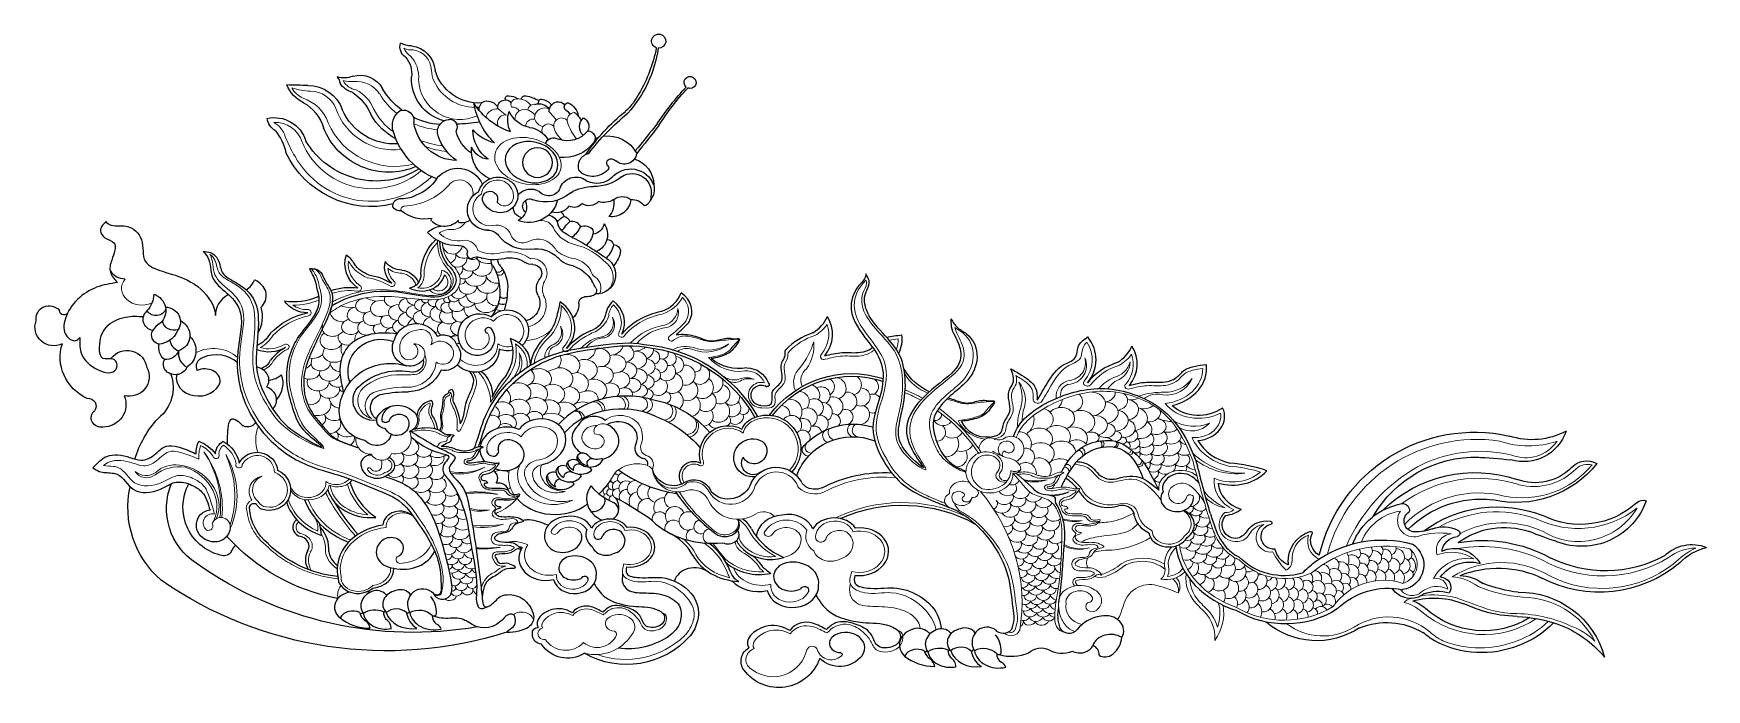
# Model space of a CAD drawing. Header units: inches. Extents: x 21 to 222, y 5 to 84.
import ezdxf

# ---------------------------------------------------------------- set-up
doc = ezdxf.new("R2010")
doc.units = ezdxf.units.IN
doc.header["$MEASUREMENT"] = 0
doc.layers.add('Cay', color=96, linetype='Continuous', lineweight=15)
doc.layers.add('LAYER4', color=250, linetype='Continuous', lineweight=9)
doc.layers.add('HOAVAN', color=8, linetype='Continuous')
doc.layers.add('NETTHAY', color=7, linetype='Continuous')

# ---------------------------------------------------------------- blocks, each defined once
blk = doc.blocks.new('AUDIT_I_100319152300-0')
at = {"layer": 'HOAVAN', "ltscale": 3000}
blk.add_arc((1531.3, 418.8), 14.8, 51.8297, 51.8299, dxfattribs=at)
blk = doc.blocks.new('ro')
at = {"layer": 'LAYER4', "ltscale": 3000}
for p, q in [((4307.4, -10309.53), (4307.36, -10308.94)), ((4323.92, -10310.12), (4322.61, -10309.98)), ((4322.86, -10312.36), (4321.98, -10312.17)), ((4324.02, -10313.68), (4323.11, -10313.41)), ((4325.39, -10311.84), (4324.61, -10311.56)), ((4329.44, -10315.1), (4328.71, -10314.64)), ((4331.8, -10318.02), (4331.52, -10317.02)), ((4333.52, -10319.43), (4333.4, -10318.6)), ((4294, -10320.7), (4294.8, -10320.9)), ((4296.83, -10320), (4298.37, -10320.56)), ((4332.21, -10320.45), (4332.28, -10320.94)), ((4292.75, -10323.46), (4293.71, -10323.73)), ((4295.17, -10322.8), (4296.1, -10323.17)), ((4329.3, -10323.16), (4329.36, -10322.87)), ((4332.18, -10323.95), (4332.33, -10323.45)), ((4330.66, -10325.02), (4330.86, -10324.53)), ((4329.16, -10327.54), (4329.44, -10327.76))]:
    blk.add_line(p, q, dxfattribs=at)
blk.add_lwpolyline([(4149.6, -10357.67, 0.107878), (4154.25, -10360.6, 0.185079), (4165.29, -10360.6)], format="xyb", dxfattribs=at)
for centre, radius, start, end in [((4318.75, -10275.86), 3.11, 97.4258, 179.022), ((4321.96, -10276.74), 4.44, 136.567, 185.7769), ((4318.58, -10270.36), 2.43, 264.3697, 297.64), ((4317.44, -10271.63), 2.44, 302.3819, 338.9308), ((4309.47, -10275.18), 6.2, 339.1443, 354.2534), ((4311.36, -10276.92), 6.19, 245.9523, 357.5001), ((4309.11, -10274.53), 6.79, 270.6367, 335.063), ((4326.78, -10281.59), 4.14, 84.3944, 146.505), ((4329.36, -10283.64), 5.55, 117.4303, 157.5932), ((4326.37, -10276), 2.74, 278.9784, 330.8125), ((4327.63, -10273.32), 4.17, 263.7764, 285.7419), ((4333.74, -10283.15), 4.27, 92.0506, 156.763), ((4333.57, -10270.32), 8.57, 270.1208, 289.1425), ((4333.38, -10276.82), 3.39, 293.2014, 332.0305), ((4298.8, -10282.91), 1.51, 356.4444, 118.1478), ((4300.33, -10281.85), 0.998, 8.7482, 94.4709), ((4302.77, -10282.45), 2.41, 85.9612, 142.984), ((4303.57, -10282.49), 1.2, 82.8957, 146.482), ((4302.95, -10280.91), 0.862, 332.5923, 90.8414), ((4321.21, -10278.53), 9.1, 262.9794, 341.168), ((4313.85, -10273.6), 11.06, 308.6876, 328.914), ((4336.67, -10285.68), 6.06, 108.8091, 159.9318), ((4287.92, -10280.99), 7.92, 320.6558, 341.3167), ((4294.27, -10283.26), 1.18, 346.827, 83.9672), ((4296.3, -10284.04), 1.15, 340.4085, 137.3731), ((4325.63, -10307.8), 37.72, 136.829, 139.2292), ((4298.24, -10284.73), 0.963, 334.0179, 144.7446), ((4298.49, -10282.36), 1.93, 286.8214, 340.4481), ((4302.17, -10284.01), 2.46, 115.8697, 141.6201), ((4300.51, -10284.18), 1.12, 2.1438, 101.9838), ((4301.81, -10283.02), 1.41, 355.1939, 120.2085), ((4304.66, -10283.6), 1.18, 334.0475, 110.8877), ((4314.31, -10293.17), 14.46, 126.49, 131.9828), ((4305.88, -10283.26), 1.73, 15.589, 95.5251), ((4313.85, -10273.6), 11.06, 274.4158, 293.2779), ((4321.06, -10279.26), 10.83, 255.3516, 336.3892), ((4316.24, -10277.64), 8.88, 304.6119, 334.0752), ((4338.76, -10287.63), 4.07, 85.6523, 163.8162), ((4340.58, -10286.58), 3.36, 116.7616, 163.5924), ((4293.88, -10283.28), 3.69, 307.1317, 341.9405), ((4312.7, -10274.91), 12.18, 275.7956, 291.8603), ((4320.6, -10279.25), 17.93, 328.582, 339.1369), ((4312.13, -10275.54), 12.39, 275.5711, 290.756), ((4324.6, -10282.37), 12.9, 225.8025, 331.1576), ((4324.46, -10282.13), 11.27, 229.5304, 337.1693), ((4305.83, -10294.5), 2.39, 7.6162, 193.4847), ((4311.46, -10294.13), 2.03, 35.3201, 189.2512), ((4320.06, -10286.5), 9.48, 222.9247, 267.4176), ((4304.78, -10294.58), 1.36, 200.8679, 323.7494), ((4306.95, -10296.38), 2.52, 259.3879, 60.1624), ((4319.59, -10296.54), 0.572, 344.4643, 85.5541), ((4299.3, -10300.2), 2.08, 82.0908, 161.7785), ((4305.97, -10301.08), 2.29, 76.9555, 157.8475), ((4312.58, -10297.14), 2.34, 212.9184, 270.9302), ((4293.36, -10297.14), 4.64, 282.44, 328.7355), ((4299.81, -10303.95), 3.06, 65.0113, 146.4612), ((4302.1, -10299.61), 1.85, 237.4068, 340.8384), ((4310.73, -10303.17), 2.11, 72.3347, 163.3307), ((4311.51, -10296.79), 4.38, 268.0892, 312.5942), ((4312.91, -10301.96), 2.5, 51.3234, 96.8544), ((4308.98, -10301.41), 5.75, 327.3564, 3.1177), ((4296.95, -10311.5), 10.17, 104.7415, 135.9819), ((4295.23, -10307.5), 3.81, 95.9984, 147.9803), ((4293.96, -10299.28), 4.51, 281.1899, 300.558), ((4295.38, -10301.19), 2.16, 293.878, 330.5289), ((4300.64, -10305.97), 2.19, 83.5334, 213.2672), ((4304.04, -10308.07), 5.31, 81.2823, 126.432), ((4306.46, -10297.79), 5.28, 252.2299, 295.1962), ((4310.87, -10302.42), 1.32, 238.5495, 331.9047), ((4312.49, -10301.62), 1.49, 191.0191, 4.7678), ((4313.17, -10303.29), 1.17, 167.896, 255.0816), ((4309.24, -10301.38), 4.73, 307.7554, 359.195), ((4291.36, -10306.58), 2.75, 128.8154, 221.8697), ((4290.33, -10305.12), 1.71, 304.1725, 347.714), ((4305.49, -10305.69), 0.568, 169.399, 317.9773), ((4305.66, -10305.24), 0.579, 188.215, 318.4783), ((4292.35, -10308.13), 1.92, 123.7291, 207.2401), ((4296.71, -10308.35), 2.41, 330.8493, 29.2093), ((4281.17, -10311.82), 2.26, 163.8487, 257.205), ((4281.66, -10311.08), 2.67, 182.3611, 255.1567), ((4301.79, -10310.72), 3.21, 158.1414, 260.5582), ((4279.54, -10322.57), 9.03, 43.9241, 80.8309), ((4290.45, -10313.59), 2.04, 147.2408, 252.6641), ((4290.73, -10313.3), 2.16, 157.7912, 258.8921), ((4264.64, -10316.7), 5.87, 174.4294, 215.9132), ((4268.94, -10313.27), 10.53, 195.7609, 219.4357), ((4279.94, -10315.58), 0.465, 261.1224, 26.1944), ((4279.81, -10320.93), 6.96, 40.9073, 82.9476), ((4289.66, -10319.35), 3.82, 39.0903, 87.2964), ((4289.71, -10320.11), 4.73, 40.2587, 82.6752), ((4298.13, -10314.97), 2.03, 145.5343, 248.547), ((4298.46, -10314.64), 2.17, 157.5827, 241.6962), ((4301.66, -10310.35), 5.58, 226.8668, 268.949), ((4221.06, -10319.67), 2.8, 156.425, 267.9954), ((4221.05, -10319.24), 2.65, 164.85, 264.3506), ((4257.31, -10318.32), 0.474, 242.5303, 47.2736), ((4269.89, -10314.46), 6.08, 262.0746, 318.4186), ((4274.57, -10311.53), 5.86, 237.3445, 289.3396), ((4274.82, -10312.2), 5.47, 231.3195, 291.6881), ((4277.83, -10321.04), 4.19, 62.6005, 108.3337), ((4277.65, -10319.51), 2.37, 55.4604, 109.8852), ((4279.38, -10319.58), 1.25, 94.4337, 268.758), ((4280.27, -10318.65), 1.04, 120.7546, 285.335), ((4281.39, -10317.78), 0.992, 167.6504, 257.1633), ((4281.58, -10319.7), 1.04, 81.3938, 272.6712), ((4282.72, -10318.46), 1.02, 95.8652, 256.2209), ((4296.94, -10318.03), 1.26, 348.7449, 69.0564), ((4296.9, -10318.33), 1.86, 354.366, 73.3671), ((4305.02, -10319.28), 2.85, 148.7807, 212.1364), ((4306.76, -10318.76), 4.28, 167.18, 221.4064), ((4214.89, -10318.26), 3.25, 195.1922, 257.4734), ((4214.79, -10319.04), 3.04, 181.3203, 252.2958), ((4239.5, -10317.5), 6.69, 290.3438, 329.4499), ((4258.48, -10321.88), 2.23, 336.021, 50.9686), ((4258.8, -10322.18), 2.99, 335.9509, 48.0301), ((4268.77, -10323.32), 2.85, 84.3096, 157.9251), ((4275.75, -10320.99), 1.48, 139.6999, 296.8741), ((4276.33, -10319.84), 0.779, 147.7834, 283.635), ((4277.93, -10321.11), 1.5, 82.7122, 284.2618), ((4279.81, -10322.3), 1.53, 107.4985, 308.1014), ((4280.66, -10320.61), 1.33, 129.7805, 317.3926), ((4282.55, -10321.1), 0.989, 97.0551, 267.1154), ((4206.65, -10318.5), 5.15, 217.0358, 270.1052), ((4206.35, -10319.88), 4.18, 204.3362, 277.8791), ((4207.03, -10334.1), 10.46, 70.7186, 92.082), ((4208.74, -10328.7), 8.49, 41.0349, 52.8657), ((4211.72, -10327), 6.09, 39.9145, 66.1259), ((4220.32, -10324.29), 2.46, 353.7773, 78.9585), ((4220.59, -10323.93), 1.51, 346.9265, 75.7618), ((4231.58, -10324.82), 4.24, 140.6829, 201.8189), ((4233.56, -10324.45), 5.75, 156.3455, 200.9796), ((4254.37, -10345.97), 24.45, 112.0159, 118.7396), ((4254.37, -10345.97), 24.06, 112.3203, 118.4915), ((4250.49, -10322.83), 1.32, 109.5892, 237.6426), ((4251.76, -10324.35), 1.34, 88.0262, 300.5554), ((4253.23, -10322.56), 1.52, 122.8112, 253.9077), ((4253.82, -10325.05), 1.44, 79.9397, 252.9805), ((4255.61, -10323.08), 1.62, 93.2127, 250.2137), ((4257.06, -10322.85), 1.35, 116.6711, 239.8039), ((4257.72, -10324.17), 1.35, 61.7175, 235.2819), ((4259.41, -10324.04), 1.5, 98.3548, 208.5513), ((4260.96, -10325.04), 1.49, 86.2119, 219.5866), ((4266.63, -10324.07), 1.89, 266.5453, 105.6147), ((4268.8, -10324.18), 2.7, 72.9897, 114.7881), ((4268.39, -10324.65), 3.02, 67.7181, 103.886), ((4270.6, -10320.28), 1.91, 236.1364, 292.8992), ((4270.63, -10319.13), 2.67, 247.19, 305.7015), ((4272.72, -10323.92), 1.47, 105.7291, 293.5841), ((4273.82, -10322.24), 1.52, 154.7172, 274.1396), ((4275.36, -10322.95), 1.64, 125.2673, 306.457), ((4277.58, -10323.34), 1.56, 122.6013, 292.8525), ((4279.69, -10324.9), 1.5, 118.547, 232.1464), ((4280.95, -10324.4), 0.907, 132.706, 254.0053), ((4281.91, -10322.76), 1.37, 140.5755, 303.0681), ((4207.72, -10327.24), 3.32, 53.4314, 103.9021), ((4254.37, -10345.97), 24.45, 125.3606, 146.8375), ((4250.03, -10325.33), 1.4, 71.9242, 138.0767), ((4251.95, -10326.97), 1.45, 112.6528, 277.1041), ((4254.08, -10327.33), 1.13, 64.9115, 251.495), ((4255.91, -10325.78), 1.45, 70.8051, 242.5495), ((4257.51, -10326.62), 1.45, 85.4315, 237.9591), ((4258.72, -10325.95), 1.35, 55.7415, 233.7005), ((4259.71, -10327.41), 1.43, 54.9586, 249.2588), ((4262.39, -10326.52), 1.85, 83.8296, 217.6943), ((4263.67, -10326.95), 1.34, 92.5689, 186.7924), ((4269.28, -10326.07), 0.877, 175.6573, 311.4461), ((4270.9, -10326.02), 1.26, 133.416, 295.5075), ((4271.02, -10324.35), 1.23, 172.3301, 318.4932), ((4272.94, -10326.47), 1.64, 127.4249, 305.1408), ((4274.81, -10325), 1.52, 125.1983, 309.7412), ((4277.35, -10325.61), 1.69, 127.1818, 253.5779), ((4280.74, -10326.6), 1.51, 145.4237, 257.0097), ((4281.1, -10326.44), 1.35, 133.6969, 264.2938), ((4283.94, -10325.5), 1.15, 130.7217, 263.2348), ((4284.54, -10325.42), 1.05, 97.4796, 266.6746), ((4287.59, -10325.44), 1.29, 108.6144, 214.4212), ((4288.02, -10325.49), 1.22, 78.2069, 212.6473), ((4291.1, -10326.18), 1.24, 77.657, 189.9917), ((4291.52, -10326.37), 1.28, 77.7947, 184.8573), ((4202.27, -10322.91), 5.8, 246.7176, 302.0974), ((4202.61, -10325.86), 3.54, 222.0822, 303.4959), ((4220.69, -10327.93), 7.12, 359.9693, 12.4212), ((4219.54, -10328.9), 8.98, 359.9634, 15.4845), ((4232.81, -10325.54), 5.09, 275.3602, 332.8864), ((4254.37, -10345.97), 24.06, 125.3606, 146.8375), ((4239.58, -10327.08), 1.53, 217.1359, 330.5198), ((4240.52, -10329.61), 1.31, 130.33, 270.6905), ((4240.74, -10326.89), 0.959, 176.3251, 284.7473), ((4250.03, -10325.33), 1.4, 254.8223, 291.5126), ((4252.07, -10329.3), 0.997, 281.3187, 67.3715), ((4252.79, -10329.27), 1.01, 258.5027, 60.7917), ((4255.89, -10327.91), 1.06, 79.2371, 221.9057), ((4257.93, -10328.33), 1.29, 72.7832, 226.8034), ((4258.75, -10329.8), 1.14, 66.8019, 168.2351), ((4260.4, -10328.73), 1.2, 63.8918, 229.2965), ((4262.08, -10328.55), 1.47, 36.0118, 213.4092), ((4265.74, -10332.06), 4.63, 68.8183, 223.847), ((4266.69, -10330.3), 2.65, 12.8938, 73.5723), ((4270.46, -10327.22), 1.21, 167.2389, 310.048), ((4272.09, -10327.81), 0.922, 134.553, 239.7194), ((4273.43, -10327.99), 0.985, 256.0965, 336.5247), ((4275.29, -10327.17), 1.54, 145.6618, 263.3126), ((4277.53, -10328.69), 1.61, 140.7955, 257.2674), ((4277.67, -10328.46), 1.46, 122.7786, 268.8286), ((4294.07, -10327.64), 1.24, 73.3769, 169.151), ((4294.22, -10327.34), 0.877, 41.5362, 205.5365), ((4152.54, -10318.37), 13.25, 251.4193, 288.8136), ((4152.98, -10327.68), 5.69, 214.8455, 291.1923), ((4160.28, -10353.58), 22.93, 14.9359, 98.7023), ((4214.06, -10331.34), 0.526, 141.87, 249.6665), ((4214.22, -10331.3), 0.474, 130.8802, 266.063), ((4215.27, -10328.27), 2.12, 276.0527, 306.7703), ((4216.19, -10331.34), 0.54, 113.0916, 244.4293), ((4216.58, -10331.43), 0.625, 119.3063, 224.2703), ((4228.25, -10331.31), 1.8, 88.4261, 206.7081), ((4229.49, -10332.12), 1.93, 51.5315, 246.8819), ((4230.14, -10332.13), 1.24, 315.5466, 153.0241), ((4231.32, -10328.99), 1.74, 248.7467, 301.2225), ((4232.56, -10332.12), 1.68, 0.8776, 101.4185), ((4238.2, -10328.7), 1.75, 211.8247, 308.9121), ((4239.19, -10331.3), 1.94, 149.6525, 274.6961), ((4255.47, -10329.59), 1.18, 288.0366, 27.346), ((4256.48, -10330.09), 1.01, 284.294, 50.4397), ((4259.2, -10331.8), 0.891, 265.244, 45.1624), ((4260.42, -10330.35), 1.08, 35.6436, 205.5565), ((4271.51, -10332.88), 3.88, 342.5055, 125.2123), ((4159.75, -10352.28), 19.86, 62.0628, 103.7304), ((4195.08, -10325.11), 10.58, 268.0656, 314.1484), ((4195.95, -10325.84), 9.92, 262.8934, 308.133), ((4210.59, -10333.87), 0.547, 159.4476, 294.259), ((4211.78, -10332.56), 0.381, 145.0891, 303.9472), ((4212.07, -10332.28), 0.445, 168.9253, 282.6082), ((4219.13, -10332.56), 0.642, 95.2288, 216.7468), ((4219.45, -10332.94), 0.648, 78.9125, 194.2233), ((4225.34, -10335.2), 1.82, 69.2506, 209.0709), ((4227.29, -10333.27), 1.32, 77.7409, 232.7502), ((4229.79, -10331.86), 0.808, 158.9544, 319.2105), ((4230.31, -10332.86), 0.485, 324.5632, 79.7122), ((4236.89, -10330.41), 2.03, 211.5525, 288.7381), ((4237.57, -10333.15), 1.6, 148.6788, 268.6499), ((4259.57, -10332.16), 0.959, 268.7944, 18.0512), ((4284.02, -10334.4), 1.4, 101.8045, 207.6535), ((4283.29, -10331.86), 1.25, 290.7189, 27.526), ((4143.75, -10337.03), 2.67, 49.442, 104.2402), ((4153.51, -10325.79), 13.54, 219.6848, 281.2072), ((4151.79, -10328.86), 8.8, 224.2277, 284.4486), ((4156.71, -10356.46), 24.99, 23.6112, 60.4003), ((3499.84, -10141.37), 728.49, 344.02928, 344.66936), ((4210.39, -10334.12), 0.553, 160.4169, 303.8895), ((4221.14, -10334.95), 0.566, 69.6121, 211.0328), ((4221.74, -10335.6), 0.923, 103.9793, 174.4108), ((4227.3, -10335.68), 1.59, 53.2893, 187.7381), ((4264.34, -10338.94), 3.46, 15.4636, 157.6986), ((4275.55, -10334.2), 0.377, 155.3503, 304.6005), ((4276.59, -10336.1), 1.79, 326.8106, 117.4453), ((4279.71, -10334.85), 3.07, 227.603, 356.2055), ((4278.94, -10334.59), 3.87, 251.5399, 353.1911), ((4287.16, -10336.42), 0.8, 292.164, 90.4463), ((4288.32, -10336.51), 0.698, 78.9453, 133.1736), ((4159.94, -10355.7), 19.27, 53.5982, 108.0015), ((4159.9, -10354.06), 15.45, 44.2693, 104.0749), ((4194.16, -10333.1), 8.45, 294.1987, 321.4932), ((4207.75, -10343.84), 7.99, 130.9509, 152.0894), ((4248.42, -10355.18), 18.92, 62.2025, 95.5369), ((4258.67, -10335.21), 3.54, 246.8635, 310.6148), ((4257.96, -10335.07), 3.3, 309.3332, 325.853), ((4260.28, -10337.25), 0.947, 316.7499, 336.074), ((4271.13, -10336.52), 3.77, 203.4691, 329.0686), ((4258.85, -10325.69), 23.68, 307.2196, 327.3786), ((4276.71, -10339.52), 2.58, 68.8043, 155.671), ((4276.91, -10340.83), 2.7, 72.5498, 158.5603), ((4279.66, -10339.58), 1.33, 292.0139, 57.1511), ((4282.12, -10338.69), 1.35, 280.9468, 46.9529), ((4283.71, -10338.46), 1.33, 295.2968, 67.7008), ((4284.83, -10339.84), 1.43, 328.6271, 81.6709), ((4285.33, -10337.96), 1.19, 302.3331, 98.0904), ((4286.68, -10337.91), 1.09, 321.5047, 125.1961), ((4286.59, -10339.18), 1.11, 330.8869, 94.1113), ((4288, -10338.68), 0.715, 287.296, 109.5585), ((4287.81, -10337.65), 0.908, 322.4408, 84.9876), ((4288.32, -10336.51), 0.698, 291.2994, 345.1896), ((4288.73, -10337.49), 0.645, 257.8846, 73.1497), ((4288.98, -10338.53), 0.574, 269.8892, 72.4443), ((4289.38, -10338.36), 0.71, 315.8305, 92.528), ((4145.17, -10329.68), 14.2, 231.976, 296.1036), ((4145.13, -10335.66), 10.15, 210.8931, 301.1249), ((4197.42, -10339.89), 1.64, 228.7921, 279.4719), ((4196.81, -10335.66), 5.22, 279.0078, 315.1893), ((4245.64, -10362.95), 22.91, 64.2648, 114.4423), ((4235.74, -10339.5), 2.22, 309.9181, 343.8426), ((4270.07, -10337.7), 4.83, 237.1885, 333.6069), ((4279.44, -10342.04), 1.42, 318.9603, 160.6427), ((4281.17, -10340.75), 1.41, 324.0611, 98.347), ((4283.45, -10340.9), 1.49, 343.6908, 97.5048), ((4288.65, -10339.55), 0.552, 340.7839, 90.8008), ((4289.58, -10339.18), 0.446, 352.6136, 99.7013), ((4156.26, -10356.81), 13.78, 61.8545, 115.274), ((4157.28, -10358.8), 17.38, 60.6314, 109.6867), ((4169.59, -10342.7), 2.43, 252.4413, 35.2657), ((4170.48, -10348.66), 7.45, 21.8977, 81.5385), ((4190.86, -10345.21), 2.18, 261.5102, 62.2931), ((4191.66, -10345.93), 2.65, 27.6057, 85.4547), ((4196.06, -10343.36), 2.47, 262.6062, 48.565), ((4266.25, -10343.57), 2.17, 56.4041, 137.4325), ((4275.56, -10343.64), 1.05, 248.7966, 75.7448), ((4277.42, -10342.77), 1.38, 265.0324, 110.6627), ((4279.63, -10343.96), 1.32, 350.4049, 129.9626), ((4281.7, -10342.51), 1.12, 347.845, 140.1785), ((4165.72, -10355.52), 10.97, 73.3703, 98.9002), ((4163.79, -10347.12), 2.45, 343.7385, 84.4485), ((4182.4, -10345.76), 2.98, 296.0855, 17.1891), ((4184.01, -10348.37), 3.7, 354.7877, 70.5976), ((4195.88, -10343.7), 2.12, 208.1057, 266.2164), ((4274.15, -10345.03), 1.11, 251.4336, 80.9667), ((4276.7, -10345), 1.05, 324.1922, 97.531), ((4127.62, -10353.45), 6.66, 51.9408, 89.5113), ((4122.66, -10357.38), 11.71, 44.4353, 64.66), ((4141.44, -10332.2), 18.73, 238.7406, 299.169), ((4159.46, -10367.44), 20.88, 80.0518, 115.1948), ((4163.97, -10353.2), 5.8, 68.1125, 124.3267), ((4161.66, -10353.98), 5.66, 28.2423, 99.7928), ((4172.05, -10349.2), 2.95, 128.8736, 254.3018), ((4170.81, -10349.41), 1.47, 122.8345, 224.3712), ((4170.98, -10347.67), 1.1, 135.9053, 239.628), ((4171.38, -10349.42), 1.24, 108.3682, 258.9956), ((4173.86, -10363.53), 17.02, 49.8192, 102.435), ((4172.26, -10348.15), 1.28, 91.7185, 243.431), ((4172.86, -10349.47), 1.18, 88.3406, 255.2549), ((4173.23, -10346.87), 1, 163.2658, 250.6582), ((4173.98, -10348.05), 1.11, 79.0288, 237.7508), ((4174.46, -10349.45), 1.17, 92.9838, 244.3273), ((4175.06, -10347.2), 0.902, 130.7189, 229.5027), ((4175.5, -10348.28), 1.1, 76.5822, 241.4355), ((4175.95, -10349.68), 1.06, 75.5515, 236.2734), ((4177.03, -10347.21), 1.27, 152.6702, 234.5822), ((4177.28, -10348.65), 1.07, 78.8891, 227.4137), ((4178.34, -10347.6), 0.851, 131.7448, 236.19), ((4178.83, -10349.02), 1.2, 65.0372, 221.2695), ((4181.03, -10348.51), 1.79, 145.1585, 207.748), ((4181.72, -10349.29), 1.01, 103.7642, 220.1456), ((4188.74, -10341.62), 9.72, 246.3327, 314.6786), ((4181.53, -10342.99), 10.01, 314.8694, 334.1144), ((4197.16, -10348.46), 0.982, 166.9303, 306.0238), ((4198.65, -10348.7), 1.07, 162.059, 331.7792), ((4141.61, -10335.47), 17.32, 232.3332, 296.6949), ((4156.53, -10362.73), 13.78, 57.6675, 121.208), ((4164.2, -10357.77), 6.69, 92.4905, 128.4417), ((4170.44, -10350.73), 0.747, 102.8642, 211.4879), ((4172.41, -10351.24), 1.41, 115.9576, 214.3861), ((4173.8, -10351.16), 1.35, 108.0547, 203.9841), ((4174.96, -10351.21), 1.23, 91.5741, 197.702), ((4176.24, -10351.12), 1.05, 84.449, 211.0602), ((4177.42, -10350.08), 1.07, 78.8715, 239.0084), ((4177.62, -10351.68), 1.02, 80.9731, 194.7316), ((4178.95, -10350.43), 1.19, 65.3693, 232.6902), ((4180.06, -10351.6), 1.05, 72.0765, 218.3562), ((4180.48, -10350.1), 1.28, 75.1852, 212.2132), ((4181.46, -10350.96), 1.14, 53.9942, 221.1496), ((4183.09, -10351.75), 1.31, 68.52, 196.2263), ((4183.2, -10350.31), 1.1, 96.4955, 205.349), ((4184.35, -10351.22), 1.05, 86.552, 209.086), ((4185.9, -10351.37), 1.28, 140.263, 207.8649), ((4189.26, -10348.68), 1.56, 181.1905, 244.5087), ((4192.68, -10351.69), 1.27, 140.2264, 275.2877), ((4192.63, -10349.49), 1.29, 250.4829, 274.7871), ((4193.92, -10350.78), 1.19, 164.7568, 282.9316), ((4194.21, -10349.11), 1.24, 233.7392, 285.5149), ((4195.47, -10351.93), 1.28, 127.8838, 280.1169), ((4196.01, -10350.31), 1.47, 146.8146, 321.1285), ((4195.68, -10348.92), 1.07, 201.7588, 294.332), ((4197.5, -10349.89), 1.38, 143.5169, 315.8576), ((4199.54, -10350.01), 1.35, 166.0601, 328.3718), ((4200.93, -10349.39), 1.35, 172.1803, 309.8092), ((4201.64, -10351.16), 1.05, 154.9531, 263.2485), ((4202.98, -10349.71), 1.39, 150.4378, 250.8123), ((4203.73, -10348.76), 1.33, 185.1456, 247.1517), ((4151.13, -10329.77), 24.44, 275.3417, 291.3811), ((4166.35, -10353.08), 1.81, 80.3627, 174.1752), ((4166.19, -10356.08), 3.57, 50.7596, 117.3299), ((4169.86, -10351.79), 2.07, 227.2104, 326.5623), ((4174.1, -10360.73), 9.15, 34.9309, 108.171), ((4178.88, -10352.16), 1.02, 77.5786, 193.9549), ((4179.82, -10352.91), 0.881, 64.7799, 183.7892), ((4180.77, -10353.86), 0.746, 63.1104, 172.7314), ((4181.16, -10352.67), 1.11, 55.9726, 215.7425), ((4182.27, -10353.19), 1.16, 55.9174, 226.974), ((4183.73, -10354.56), 1.09, 72.0982, 239.796), ((4183.94, -10352.77), 1.15, 43.7533, 228.483), ((4184.84, -10353.99), 0.9, 97.2444, 253.8163), ((4185.54, -10352.56), 0.971, 55.0247, 261.1952), ((4186.48, -10353.91), 1.16, 105.3334, 250.0102), ((4187.08, -10352.2), 1.08, 102.2575, 254.9049), ((4187.81, -10353.62), 1.08, 106.9101, 253.2582), ((4188.37, -10351.98), 1.06, 138.2554, 263.7019), ((4189.36, -10353.6), 1.24, 111.6069, 255.4283), ((4189.95, -10351.74), 1.27, 161.7754, 266.7001), ((4190.92, -10353.78), 1.3, 124.3922, 261.2312), ((4191.21, -10351.91), 1.3, 149.2418, 257.6738), ((4191.62, -10350.58), 1.13, 210.3932, 259.126), ((4192.12, -10353.43), 1.22, 115.8694, 293.2144), ((4193.91, -10354.39), 1.31, 138.1311, 277.6124), ((4194.07, -10352.95), 1.27, 120.3361, 292.721), ((4195.91, -10353.86), 1.38, 143.1084, 266.0462), ((4197.16, -10352.78), 1.53, 138.9036, 288.3833), ((4198.5, -10351.73), 1.44, 159.59, 312.21), ((4199.25, -10353.97), 1.62, 145.2879, 211.7883), ((4200.56, -10352.13), 1.28, 143.0186, 254.2819), ((4153.41, -10366.2), 12.09, 90.0565, 152.4465), ((4153.37, -10335.23), 21.35, 273.796, 282.9027), ((4086.26, -10148.16), 219.95, 289.0741, 290.4838), ((4166.64, -10366.74), 12.99, 81.6516, 105.2165), ((4172.88, -10361.52), 6.9, 105.4294, 130.2609), ((4169.66, -10356.07), 1.84, 40.8783, 76.9936), ((4182.31, -10354.74), 1.09, 55.7614, 196.0354), ((4188.87, -10343.43), 14.09, 238.9183, 300.1219), ((4182.56, -10356.44), 1.31, 78.6107, 135.6299), ((4183.41, -10356.48), 1, 37.8167, 151.4057), ((4184.01, -10355.35), 0.839, 82.6161, 190.3274), ((4184.73, -10356.48), 0.815, 99.7042, 189.2751), ((4185.58, -10355.26), 1.07, 101.2734, 263.5595), ((4186.27, -10356.81), 0.947, 102.4435, 195.5423), ((4187.05, -10355.47), 1.07, 89.8292, 265.6187), ((4188.05, -10356.97), 1.17, 116.049, 200.8792), ((4188.68, -10355.25), 1.32, 111.6137, 263.776), ((4189.72, -10356.91), 1.24, 118.1807, 209.0787), ((4190.29, -10355.2), 1.31, 119.2682, 272.2337), ((4191.69, -10357.12), 1.48, 118.6651, 192.7954), ((4191.95, -10355.06), 1.23, 131.7292, 282.348), ((4193.94, -10356.26), 1.73, 133.6151, 207.6071), ((4195.4, -10355.54), 1.33, 124.139, 219.9794), ((4197.1, -10355.02), 1.3, 129.5606, 207.2731), ((4149.69, -10367.78), 10.02, 109.5289, 134.2746), ((4154.65, -10376.53), 20, 89.6096, 114.55), ((4159.21, -10345.48), 14.17, 236.4259, 310.5207), ((4173.33, -10366.55), 9.52, 57.3094, 129.9339), ((4183.13, -10351.03), 8.83, 238.1857, 307.1193), ((4281.39, -10356.36), 4.83, 193.8968, 225.5592), ((4161.15, -10352.64), 8.97, 297.4932, 312.605), ((4286.75, -10350.74), 12.6, 226.0778, 289.3825), ((4291.29, -10356.14), 6.49, 213.4254, 284.3816), ((4290.99, -10358.45), 3.13, 203.2272, 310.1239), ((4295.68, -10358.29), 3.7, 223.7745, 325.7437), ((4298.93, -10359.52), 0.87, 256.9311, 80.547), ((4256.2, -10361.25), 2.16, 219.6461, 344.5966), ((4259.03, -10362.25), 0.861, 23.3677, 150.1742), ((4264.81, -10360.8), 5.11, 192.6059, 306.2679), ((4267.2, -10363.36), 1.68, 291.9633, 75.4203)]:
    blk.add_arc(centre, radius, start, end, dxfattribs=at)
blk.add_ellipse((4301.29, -10289.29), major_axis=(-4.88, -1.14), ratio=0.68036, dxfattribs=at)
at = {"layer": 'LAYER4', "ltscale": 3000, "extrusion": (0, 0, -1)}
for centre, major_axis, ratio, start_param, end_param in [((4307.08, -10302.7), (-2.25, 0.08), 0.813953, 3.725382, 4.868847), ((4309.81, -10304.58), (-1.32, 0.04), 0.813953, 3.401864, 7.094364), ((4309.5, -10303), (-1.12, 0.04), 0.813953, 3.861799, 5.604259), ((4311.6, -10303.9), (-1.18, 0.58), 0.852059, 3.580222, 5.995231), ((4308.1, -10305.17), (-1.51, 0.05), 0.813953, 3.486544, 6.799745), ((4309.08, -10306.59), (-1.61, 0.05), 0.813953, 3.252816, 6.471688), ((4310.79, -10305.74), (-1.29, 0.04), 0.813953, 4.21745, 6.346939), ((4312.51, -10305.35), (-1.53, 0.05), 0.813953, -0.861613, 0.333709), ((4307.28, -10307.6), (-1.65, 0.06), 0.813953, 3.311958, 6.365274), ((4305.8, -10306.03), (-1.74, 0.06), 0.813953, 3.359863, 4.813134), ((4310.21, -10307.98), (-1.33, 0.04), 0.813953, 2.703881, 6.332837), ((4311.24, -10307.04), (-0.644, 0.022), 0.813953, 4.385971, 6.740359), ((4358.6, -10308.18), (-3.09, 0.1), 0.813953, 2.522529, 5.162558), ((4281.36, -10311.68), (-3.96, 0.13), 0.813953, -0.496238, 0.667104), ((4283.56, -10307.74), (-5.74, 0.19), 0.813953, -1.197842, -0.444915), ((4292.46, -10313.35), (-5.06, 0.17), 0.813953, -0.418385, 0.671623), ((4285.13, -10312.51), (-4.16, 0.14), 0.813953, 2.522121, 3.011219), ((4300.78, -10314.07), (-5.98, 0.2), 0.813953, -0.675049, 0.706702), ((4305.83, -10311.09), (-9.5, 0.32), 0.813953, -0.604682, 0.002182), ((4306, -10309.64), (-1.4, 0.05), 0.813953, 3.002168, 4.823236), ((4307.51, -10310.44), (-1.69, 0.06), 0.813953, 3.089436, 5.990261), ((4308.89, -10309.17), (-1.56, 0.05), 0.813953, 3.018855, 5.95656), ((4310.31, -10309.99), (-1.24, 0.04), 0.813953, 2.860379, 5.801724), ((4308.92, -10311.24), (-1.86, 0.06), 0.813953, 2.902453, 3.998646), ((4311.57, -10308.79), (-1.18, 0.04), 0.813953, 3.534743, 5.952682), ((4311.88, -10310.71), (-1.18, 0.04), 0.813953, 2.417238, 5.991633), ((4312.29, -10309.57), (-0.808, 0.027), 0.813953, 2.963484, 5.971364), ((4313.22, -10311.06), (-1.01, 0.03), 0.813953, 1.83499, 5.592452), ((4313.26, -10309.88), (-0.549, 0.019), 0.813953, 2.667459, 5.72144), ((4314.3, -10312), (-1.53, 0.05), 0.813953, 2.009066, 4.915892), ((4313.87, -10310.6), (-1.16, 0.04), 0.813953, 2.112751, 4.524303), ((4315.22, -10310.19), (-0.903, 0.03), 0.813953, 2.681287, 4.95323), ((4315.81, -10311.34), (-1.36, 0.05), 0.813953, 1.778874, 4.739209), ((4316.46, -10309.81), (-0.656, 0.022), 0.813953, 3.165792, 5.217772), ((4317.14, -10310.69), (-1.01, 0.03), 0.813953, 1.511299, 4.677603), ((4317.84, -10309.51), (-1.52, 0.05), 0.813953, 3.214224, 4.482873), ((4318.18, -10311.7), (-1.2, 0.04), 0.813953, 1.516727, 4.566085), ((4319.13, -10310.73), (-1.35, 0.05), 0.813953, 1.720266, 4.489427), ((4320.58, -10311.79), (-1.44, 0.05), 0.813953, 1.463871, 4.702793), ((4321.36, -10309.87), (-1.27, 0.04), 0.813953, 2.635435, 4.574412), ((4323.2, -10311.18), (-1.5, 0.05), 0.813953, 2.051455, 4.912306), ((4322.16, -10304.75), (-6.8, 0.23), 0.813953, 4.180639, 4.422602), ((4325.58, -10310.78), (-1.32, 0.04), 0.813953, 1.78626, 4.832728), ((4326.71, -10312.17), (-1.44, 0.05), 0.813953, 1.660377, 5.432458), ((4327.58, -10308.42), (-3.26, 0.11), 0.813953, 4.214411, 4.902101), ((4328.74, -10311.6), (-1.95, 0.07), 0.813953, 2.589888, 4.730524), ((4263.1, -10315.12), (-6.53, 0.22), 0.813953, -0.60795, 0.250171), ((4262.53, -10310.87), (-6.66, 0.22), 0.813953, -0.96964, -0.565503), ((4293.03, -10304.01), (-18.99, 0.64), 0.813953, -0.867477, -0.665473), ((4279.32, -10319.27), (-9.51, 0.89), 0.782475, 1.70874, 1.884537), ((4279.32, -10319.27), (-9.14, 0.31), 0.813953, 1.948016, 2.526231), ((4293.61, -10311.61), (-4.41, 0.15), 0.813953, -1.169718, -0.21829), ((4311.11, -10312.05), (-1.45, 0.05), 0.813953, 2.675133, 4.756407), ((4311.43, -10314.11), (-1.36, 0.05), 0.813953, 1.890024, 4.524184), ((4312.99, -10312.32), (-1.44, 0.05), 0.813953, 2.375491, 5.548465), ((4313.24, -10314.26), (-1.48, 0.05), 0.813953, 2.041931, 3.929623), ((4315.36, -10313.6), (-1.47, 0.05), 0.813953, 1.798973, 3.09695), ((4317.04, -10312.56), (-1.29, 0.04), 0.813953, 1.626055, 4.08156), ((4317.36, -10313.98), (-1.88, 0.06), 0.813953, 2.080605, 2.934228), ((4319.27, -10312.85), (-1.29, 0.04), 0.813953, 1.626055, 4.456008), ((4320.17, -10313.92), (-1.24, 0.04), 0.813953, 1.860103, 4.201399), ((4321.89, -10313.05), (-1.3, 0.04), 0.813953, 2.387692, 5.072633), ((4323.12, -10314.25), (-1.15, 0.04), 0.813953, 2.445184, 3.91477), ((4324.42, -10312.62), (-1.37, 0.05), 0.813953, 2.328868, 4.984286), ((4325.23, -10314.06), (-1.37, 0.05), 0.813953, 1.911211, 5.187849), ((4327.6, -10313.93), (-1.39, 0.05), 0.813953, 2.389656, 5.64068), ((4326.26, -10315.5), (-3.74, 0.13), 0.813953, 2.011083, 2.235275), ((4330.32, -10314.06), (-1.57, 0.05), 0.813953, 2.764976, 5.281043), ((4224.42, -10318.9), (-7.01, 0.24), 0.813953, -0.616023, 0.45143), ((4252.57, -10315.8), (-6.34, 0.21), 0.813953, -0.328728, -0.023483), ((4255.62, -10321.71), (-8.56, 0.29), 0.813953, 1.900736, 2.460915), ((4287.37, -10315.08), (-0.48, 0.016), 0.813953, 2.548377, 5.842654), ((4286.58, -10322.35), (-10.63, 0.36), 0.813953, 2.049425, 2.492978), ((4291.55, -10320.29), (-8.92, 0.3), 0.813953, 2.329862, 2.9669), ((4313.24, -10314.26), (-1.48, 0.05), 0.813953, -1.29196, -0.767264), ((4315.36, -10313.6), (-1.47, 0.05), 0.813953, -1.427468, -1.084795), ((4321.42, -10314.85), (-1.02, 0.03), 0.813953, 1.522811, 3.108116), ((4324.05, -10315.92), (-2.98, 0.1), 0.813953, 2.498822, 3.144715), ((4328.11, -10315.48), (-1.41, 0.05), 0.813953, 2.765704, 4.963871), ((4330.49, -10315.91), (-1.7, 0.06), 0.813953, 2.246305, 5.81659), ((4217.83, -10319.52), (-6.53, 0.22), 0.813953, -0.60795, 0.250171), ((4217.27, -10315.28), (-6.66, 0.22), 0.813953, -0.96964, -0.565503), ((4283.9, -10319.88), (-1.51, 0.05), 0.813953, -1.400321, 1.375984), ((4284.53, -10317.29), (-1.92, 0.06), 0.813953, -1.111197, 0.059322), ((4285.26, -10318.86), (-1.62, 0.05), 0.813953, -1.5303, 1.744169), ((4285.72, -10315.22), (-2.89, 0.1), 0.813953, -1.552199, -0.867176), ((4287.15, -10317.91), (-1.62, 0.05), 0.813953, -1.333235, 1.06339), ((4288.37, -10319.43), (-1.68, 0.06), 0.813953, 4.522561, 8.27853), ((4289.31, -10316.39), (-2.24, 0.08), 0.813953, -1.198808, -0.235711), ((4290.81, -10318.53), (-1.75, 0.06), 0.813953, -1.132459, 1.833006), ((4292.92, -10320.35), (-1.94, 0.07), 0.813953, -1.326041, 1.997194), ((4293.21, -10317.35), (-1.91, 0.06), 0.813953, -1.164531, 0.068956), ((4295.6, -10319.69), (-2.03, 0.07), 0.813953, -0.693226, 1.697937), ((4295.64, -10317.22), (-0.483, 0.016), 0.813953, 2.385373, 5.715742), ((4298.49, -10318.93), (-2.14, 0.07), 0.813953, -0.704945, 0.36996), ((4306.02, -10319.44), (-4.62, 0.16), 0.813953, -0.12567, 0.874263), ((4312.25, -10317.86), (-9.23, 0.31), 0.813953, -0.530101, 0.146406), ((4326.03, -10317.16), (-3.04, 0.1), 0.813953, 2.82264, 3.528875), ((4330.08, -10317.78), (-1.74, 0.06), 0.813953, 3.272769, 5.319303), ((4333.19, -10317.19), (-1.74, 0.06), 0.813953, 4.314304, 5.613176), ((4337.28, -10316.91), (-0.493, 0.017), 0.813953, -1.194568, 2.183774), ((4333.39, -10321.86), (-6.78, 0.23), 0.813953, 2.119759, 2.564481), ((4348.11, -10320.95), (-4.68, 0.16), 0.813953, 0.65467, 2.11596), ((4207.31, -10320.2), (-6.34, 0.21), 0.813953, -1.478283, -0.023483), ((4210.35, -10326.12), (-8.56, 0.29), 0.813953, 1.900736, 2.554906), ((4283.8, -10322.13), (-1.3, 0.04), 0.813953, -1.440625, 1.396547), ((4285.04, -10321.37), (-1.48, 0.05), 0.813953, -1.211106, 1.614103), ((4286.69, -10320.46), (-1.58, 0.05), 0.813953, -1.239584, 1.565658), ((4287.73, -10321.82), (-1.58, 0.05), 0.813953, -1.139723, 1.357069), ((4290.26, -10321.15), (-1.67, 0.06), 0.813953, -1.382427, 2.022656), ((4294.44, -10322.41), (-2.14, 0.07), 0.813953, -0.692551, 1.335799), ((4296.64, -10321.66), (-2.04, 0.07), 0.813953, -0.797093, 1.635485), ((4299.7, -10321.69), (-1.91, 0.06), 0.813953, -0.594476, 2.142357), ((4302.04, -10321.38), (-1.71, 0.06), 0.813953, -1.223049, 0.870268), ((4300.93, -10319.78), (-0.49, 0.017), 0.813953, 3.03482, 3.493089), ((4330.75, -10320.72), (-1.55, 0.05), 0.813953, 3.277047, 6.319981), ((4328.96, -10319.23), (-1.72, 0.06), 0.813953, 3.061533, 4.562547), ((4332.1, -10319.29), (-1.43, 0.05), 0.813953, 3.221911, 6.339922), ((4333.73, -10320.42), (-1.59, 0.05), 0.813953, 4.124933, 5.826506), ((4335.29, -10318.71), (-1.99, 0.07), 0.813953, -1.105146, -0.502334), ((4341.72, -10318.3), (-2.72, 0.09), 0.813953, -1.182752, -0.347736), ((4212.03, -10322.73), (-0.552, 0.019), 0.813953, 2.198666, 5.062236), ((4215.69, -10323.69), (-1.72, 0.06), 0.813953, -1.456885, 0.010371), ((4217.64, -10325.39), (-2.19, 0.07), 0.813953, -1.461523, 1.464184), ((4218.11, -10322.26), (-0.577, 0.019), 0.813953, 2.52247, 5.70328), ((4283.6, -10323.94), (-0.938, 0.032), 0.813953, -1.154037, 1.538121), ((4284.73, -10323.44), (-1.2, 0.04), 0.813953, -1.319434, 1.339884), ((4285.73, -10322.62), (-1.26, 0.04), 0.813953, 4.641158, 8.161289), ((4286.94, -10323.96), (-1.22, 0.04), 0.813953, -0.317481, 2.199419), ((4289.13, -10323.46), (-1.47, 0.05), 0.813953, -0.787896, 1.675181), ((4291.64, -10323.39), (-2.08, 0.07), 0.813953, -0.873328, 1.71578), ((4292.39, -10324.69), (-1.56, 0.05), 0.813953, -0.129007, 1.778145), ((4295.37, -10324.23), (-1.77, 0.06), 0.813953, -1.144304, 1.430103), ((4297.67, -10323.97), (-1.85, 0.06), 0.813953, -1.12501, 2.242052), ((4300.26, -10323.88), (-1.89, 0.06), 0.813953, -0.751125, 2.195026), ((4302.72, -10323.78), (-1.88, 0.06), 0.813953, -0.945944, 2.019178), ((4306.14, -10324.54), (-2.27, 0.08), 0.813953, -0.484257, 0.68528), ((4268.78, -10340.46), (-42.68, 1.44), 0.813953, 2.519708, 2.643076), ((4327.73, -10322.46), (-1.78, 0.06), 0.813953, 3.605808, 4.126532), ((4329.57, -10321.8), (-1.33, 0.04), 0.813953, 3.428717, 5.190837), ((4330.86, -10323.26), (-1.56, 0.05), 0.813953, 3.680321, 6.315417), ((4332.48, -10322.12), (-1.63, 0.05), 0.813953, 2.744522, 6.347106), ((4201.51, -10322.65), (-5.97, 0.2), 0.813953, 3.681124, 5.244094), ((4209.7, -10324.5), (-1.96, 0.07), 0.813953, 4.237743, 5.464893), ((4211.37, -10327.58), (-2.17, 0.07), 0.813953, -1.45578, 1.15208), ((4212.41, -10326.25), (-1.89, 0.06), 0.813953, -1.411685, 1.289933), ((4211.62, -10322.99), (-2.18, 0.07), 0.813953, 4.429499, 5.211152), ((4213.88, -10324.91), (-1.73, 0.06), 0.813953, -1.433022, 0.830474), ((4215.51, -10326.68), (-1.96, 0.07), 0.813953, -1.43179, 1.510982), ((4219.19, -10328.11), (-2.17, 0.07), 0.813953, -1.168298, 1.77804), ((4220.75, -10325.08), (-1.94, 0.07), 0.813953, -1.395215, 0.770103), ((4222.04, -10327.54), (-2.01, 0.07), 0.813953, -1.201549, 2.472989), ((4224.44, -10324.55), (-2.62, 0.09), 0.813953, -0.75484, -0.117424), ((4225.37, -10327.72), (-2.16, 0.07), 0.813953, -0.725772, 1.187974), ((4225.49, -10324.74), (-0.678, 0.023), 0.813953, 3.274014, 5.817271), ((4293.23, -10326.8), (-2.1, 0.07), 0.813953, 1.043449, 2.252093), ((4295.93, -10326.76), (-2.02, 0.07), 0.813953, 0.308495, 2.00477), ((4298.2, -10326.18), (-1.73, 0.06), 0.813953, -0.623561, 1.899395), ((4300.17, -10325.88), (-1.79, 0.06), 0.813953, -1.004463, 2.44261), ((4302.67, -10326.08), (-1.72, 0.06), 0.813953, -0.824786, 2.532875), ((4305.19, -10326.54), (-1.82, 0.06), 0.813953, -0.5232, 1.928956), ((4306.98, -10326.77), (-1.46, 0.05), 0.813953, -0.587807, 1.007829), ((4313.24, -10326.41), (-2.77, 0.09), 0.813953, 2.789649, 3.648908), ((4316.87, -10325.44), (-1.05, 0.04), 0.813953, -0.489919, 0.2079), ((4314.61, -10327.34), (-2.89, 0.1), 0.813953, 1.986369, 3.134207), ((4328.97, -10324.62), (-1.75, 0.06), 0.813953, 3.385195, 4.484632), ((4332.51, -10325.53), (-1.95, 0.07), 0.813953, 4.377233, 6.570286), ((4333.64, -10324.26), (-1.51, 0.05), 0.813953, 4.440126, 6.491841), ((4202.1, -10327.28), (-3.8, 0.13), 0.813953, 4.568081, 6.420581), ((4205.33, -10323.84), (-5.1, 0.17), 0.813953, 4.208098, 4.619996), ((4207.9, -10328.74), (-1.47, 0.05), 0.813953, 4.103176, 7.669664), ((4208.99, -10326.65), (-1.74, 0.06), 0.813953, 4.515087, 6.4643), ((4210.19, -10329.18), (-1.65, 0.06), 0.813953, 4.358139, 7.245928), ((4212.65, -10329.01), (-1.64, 0.06), 0.813953, 4.439045, 7.454339), ((4214, -10327.85), (-1.94, 0.07), 0.813953, 4.680849, 7.620327), ((4215.31, -10329.32), (-1.31, 0.04), 0.813953, 4.545153, 7.734596), ((4216.93, -10328.56), (-1.78, 0.06), 0.813953, -1.375419, 1.759718), ((4220.22, -10330.52), (-2.11, 0.07), 0.813953, -0.522966, 2.064585), ((4222.68, -10330.26), (-2.05, 0.07), 0.813953, -0.585889, 2.424347), ((4229.84, -10327.72), (-3.79, 0.13), 0.813953, -0.608986, 0.17115), ((4289.34, -10330.34), (-5.09, 0.17), 0.813953, -0.271848, 0.443122), ((4287.62, -10329.71), (-3.22, 0.11), 0.813953, 0.479382, 2.295025), ((4290.16, -10329.38), (-1.32, 0.04), 0.813953, 1.064927, 3.546852), ((4291.13, -10330.31), (-2.14, 0.07), 0.813953, 1.487412, 4.693674), ((4297.87, -10328.81), (-2.51, 0.08), 0.813953, 0.620044, 2.089311), ((4299.6, -10331.1), (-2.89, 0.1), 0.813953, 0.613974, 2.732667), ((4300.33, -10327.52), (-1.27, 0.04), 0.813953, -0.10986, 2.671848), ((4302.44, -10327.94), (-1.44, 0.05), 0.813953, -0.018011, 2.453898), ((4304.57, -10328.24), (-1.57, 0.05), 0.813953, -0.647863, 2.373288), ((4304.7, -10329.25), (-1.19, 0.04), 0.813953, 0.340345, 2.335502), ((4306.75, -10328.16), (-1.38, 0.05), 0.813953, -1.097719, 1.679821), ((4322.47, -10329.98), (-7.41, 0.25), 0.813953, 0.118516, 0.366599), ((4320.15, -10327.82), (-2.69, 0.09), 0.813953, -0.644376, 0.129979), ((4330.84, -10328.35), (-1.75, 0.06), 0.813953, -1.564115, 0.4712), ((4330.05, -10326.58), (-1.58, 0.05), 0.813953, 3.364493, 5.299838), ((4332.95, -10327.56), (-1.59, 0.05), 0.813953, -0.876919, 0.480495), ((4333.31, -10330.65), (-8.43, 0.28), 0.813953, 2.809953, 3.382493), ((4194.78, -10328.22), (-8.16, 0.28), 0.813953, 3.428164, 4.391758), ((4202.69, -10329.83), (-2.13, 0.07), 0.813953, 3.711991, 4.315421), ((4206.01, -10331.61), (-1.82, 0.06), 0.813953, 4.131474, 6.793619), ((4205.65, -10330.12), (-1.5, 0.05), 0.813953, 4.053572, 6.247655), ((4206.1, -10328.03), (-1.92, 0.06), 0.813953, 4.303702, 5.457592), ((4207.69, -10331.86), (-1.46, 0.05), 0.813953, 3.94979, 6.915303), ((4207.67, -10330.42), (-1.43, 0.05), 0.813953, 4.027619, 7.177296), ((4209.73, -10330.64), (-1.48, 0.05), 0.813953, 4.145638, 7.067418), ((4211.42, -10331.18), (-1.12, 0.04), 0.813953, 4.32384, 7.150295), ((4211.78, -10330.09), (-1.17, 0.04), 0.813953, 4.218902, 7.162333), ((4212.69, -10331.64), (-0.934, 0.032), 0.813953, -0.528739, 1.122), ((4212.91, -10330.81), (-0.625, 0.021), 0.813953, -1.511519, 1.774778), ((4213.97, -10330.18), (-0.933, 0.031), 0.813953, -1.5307, 1.581985), ((4215.59, -10331.63), (-1.54, 0.05), 0.813953, 0.62645, 1.445369), ((4217.58, -10330.39), (-1.19, 0.02), 0.702278, -0.774652, 2.190964), ((4219.76, -10332.08), (-1.68, 0.06), 0.813953, 0.554578, 2.321093), ((4222.01, -10332.65), (-2.15, 0.07), 0.813953, 0.009921, 2.44261), ((4225.32, -10332.95), (-2.23, 0.48), 0.772958, -1.011415, 1.93559), ((4225.34, -10330.62), (-2.03, 0.07), 0.813953, -0.656639, 2.639625), ((4225.37, -10327.72), (-2.16, 0.07), 0.813953, -1.059294, -1.0581), ((4291.29, -10330.95), (-1.36, 0.05), 0.813953, -1.470041, 1.596347), ((4300.29, -10330.99), (-3.4, 0.11), 0.813953, -1.516491, 0.458078), ((4304.36, -10332.11), (-3.06, 0.1), 0.813953, 0.799121, 3.18135), ((4318.98, -10331.85), (-1.46, 0.05), 0.813953, 3.849812, 7.105186), ((4328.88, -10330.38), (-1.83, 0.06), 0.813953, -0.877485, 0.065603), ((4328.13, -10328.71), (-1.91, 0.06), 0.813953, 3.621748, 5.149266), ((4330.94, -10330.2), (-1.44, 0.05), 0.813953, -0.437826, 0.620343), ((4204.13, -10333.69), (-1.24, 0.04), 0.813953, 3.810775, 7.019033), ((4203.68, -10331.85), (-1.43, 0.05), 0.813953, 3.862751, 5.290589), ((4206.09, -10333.35), (-1.59, 0.05), 0.813953, 3.921835, 6.808925), ((4207.84, -10333.52), (-1.16, 0.04), 0.813953, 3.578861, 6.980994), ((4209.42, -10332.01), (-1.18, 0.04), 0.813953, 3.647611, 6.995731), ((4209.52, -10333.33), (-1.04, 0.04), 0.813953, 4.521863, 6.947368), ((4210.92, -10332.11), (-0.676, 0.023), 0.813953, 4.351763, 7.135526), ((4211.29, -10332.96), (-1, 0.03), 0.813953, -0.533146, 0.533146), ((4222.37, -10334.8), (-1.86, 0.25), 0.663942, 0.637757, 2.402828), ((4230.34, -10335.31), (-2.36, 0.08), 0.813953, 0.090604, 1.436073), ((4222.86, -10321.53), (-16.18, 0.55), 0.813953, 4.068859, 4.221933), ((4233.23, -10334.55), (-2.51, 0.08), 0.813953, -0.535568, 2.162392), ((4233.05, -10334.54), (-1.93, 0.07), 0.813953, -0.625705, 2.244818), ((4231.62, -10335.45), (-3.74, 0.13), 0.813953, 2.339166, 4.076304), ((4232.17, -10335.42), (-4.01, 0.14), 0.813953, 2.220924, 3.758198), ((4314.69, -10331.81), (-1.88, 0.06), 0.813953, 3.969039, 5.385588), ((4315.13, -10333.43), (-1.37, 0.05), 0.813953, 4.147745, 6.534214), ((4316.96, -10333.73), (-1.38, 0.05), 0.813953, 3.65559, 6.976983), ((4316.77, -10332.28), (-1.25, 0.04), 0.813953, 3.489545, 6.254767), ((4319.13, -10333.42), (-1.5, 0.05), 0.813953, 3.900603, 6.902559), ((4321.12, -10333.43), (-1.41, 0.05), 0.813953, -1.549089, 0.691344), ((4322.78, -10334.53), (-1.29, 0.04), 0.813953, -1.423844, 1.175386), ((4199.26, -10350.06), (-19.05, 0.64), 0.813953, 1.174756, 1.431854), ((4196.5, -10332.34), (-5.69, 0.19), 0.813953, 4.177987, 5.488898), ((4204.26, -10337.9), (-3.26, 0.11), 0.813953, 0.696379, 3.204746), ((4201.77, -10333.65), (-1.95, 0.07), 0.813953, 3.673884, 4.537763), ((4204.83, -10334.87), (-1.47, 0.05), 0.813953, -0.418143, 0.265173), ((4206.46, -10334.68), (-1.43, 0.05), 0.813953, -0.718186, 0.249785), ((4206.46, -10334.68), (-1.43, 0.05), 0.813953, 3.698927, 4.815103), ((4208.32, -10334.56), (-1.17, 0.04), 0.813953, 4.080953, 6.518995), ((4208.75, -10335.69), (-1.18, 0.04), 0.813953, -1.227135, 0.33626), ((4210.07, -10334.42), (-1.31, 0.04), 0.813953, -0.765908, 0.382013), ((4226.67, -10341.66), (-8.84, 0.3), 0.813953, 0.432277, 0.862109), ((4249.88, -10353.79), (-30.44, 1.03), 0.813953, 0.669925, 0.778714), ((4228.99, -10334.83), (-1.03, 0.03), 0.813953, 4.483853, 5.968391), ((4228.87, -10334.35), (-1.31, 0.04), 0.813953, 4.183301, 5.351571), ((4232.57, -10335.85), (-3.38, 0.11), 0.813953, 3.705063, 6.311609), ((4232.8, -10335.4), (-3.29, 0.11), 0.813953, 4.388845, 6.28037), ((4230.28, -10335.99), (-0.962, 0.032), 0.813953, 2.456706, 5.021066), ((4230.51, -10336), (-1.21, 0.04), 0.813953, 2.442957, 5.009216), ((4284.78, -10336.36), (-2.55, 0.09), 0.813953, 0.640993, 1.62098), ((4285.19, -10337.46), (-3.89, 0.13), 0.813953, 1.487649, 2.495603), ((4304.03, -10330.02), (-17.21, 0.58), 0.813953, -0.713032, -0.454976), ((4297.35, -10335.86), (-5.47, 0.18), 0.813953, 2.771438, 5.211535), ((4295.68, -10335.33), (-3.76, 0.13), 0.813953, 2.78466, 4.669755), ((4296.98, -10335.62), (-3.64, 0.12), 0.813953, 3.246537, 5.031325), ((4298.81, -10335.81), (-1.79, 0.06), 0.813953, 1.706679, 3.267561), ((4299.34, -10335.68), (-2.47, 0.08), 0.813953, 1.819827, 3.459186), ((4297.17, -10336.11), (-7, 0.24), 0.813953, 2.939475, 3.597853), ((4305.27, -10336.77), (-1.89, 0.06), 0.813953, 0.889796, 1.245759), ((4305.27, -10336.77), (-1.89, 0.06), 0.813953, 1.588217, 2.075323), ((4311.11, -10330.43), (-6.34, 0.21), 0.813953, 4.40031, 5.250908), ((4311.51, -10330.47), (-6.53, 0.22), 0.813953, 4.497071, 5.305981), ((4314.9, -10335.68), (-1.17, 0.04), 0.813953, 3.599427, 6.133442), ((4317.01, -10335.24), (-1.55, 0.05), 0.813953, 3.91668, 6.969473), ((4317.21, -10337.11), (-1.73, 0.06), 0.813953, 3.812646, 7.005538), ((4318.9, -10335.3), (-1.4, 0.05), 0.813953, 3.70968, 7.26346), ((4321.05, -10335.18), (-1.38, 0.05), 0.813953, 3.808171, 7.154113), ((4321.17, -10336.63), (-1.38, 0.05), 0.813953, -0.493527, 0.606356), ((4323.68, -10334.74), (-1.51, 0.05), 0.813953, 3.55923, 5.517082), ((4324.57, -10334.27), (-1.58, 0.05), 0.813953, -0.298508, 0.345195), ((4323.88, -10334.71), (-0.831, 0.028), 0.813953, 3.420016, 6.410348), ((4324.85, -10335.1), (-0.29, 0.01), 0.813953, 0.852537, 3.985597), ((4193.14, -10336.81), (-6.15, 0.21), 0.813953, 3.022212, 4.137176), ((4204.8, -10339.41), (-2.99, 0.1), 0.813953, 0.676502, 0.971334), ((4204.09, -10338.77), (-1.97, 0.07), 0.813953, 1.059053, 4.016083), ((4207.21, -10335.92), (-1.36, 0.05), 0.813953, 3.735586, 4.600597), ((4214.63, -10336.62), (-4.63, 0.16), 0.813953, 3.567808, 5.023018), ((4224.24, -10330.95), (-9.85, 0.33), 0.813953, -1.536729, -1.247726), ((4223.51, -10334.64), (-5.4, 0.18), 0.813953, -1.561153, -1.083573), ((4225.67, -10331.01), (-7.12, 0.24), 0.813953, 4.403678, 4.907405), ((4225.91, -10333.17), (-4.66, 0.16), 0.813953, 4.348348, 5.084433), ((4228.04, -10338.34), (-1.34, 0.05), 0.813953, 3.563464, 6.04352), ((4264.68, -10355.32), (-36.83, 1.24), 0.813953, -0.165014, 0.558918), ((4229.36, -10336.49), (-1.14, 0.04), 0.813953, 4.306749, 5.977869), ((4229.98, -10337.92), (-1.34, 0.05), 0.813953, 3.505308, 6.827577), ((4235.15, -10338.6), (-0.847, 0.029), 0.813953, 4.506982, 7.042661), ((4236.66, -10338.46), (-1.97, 0.07), 0.813953, 1.026446, 3.250057), ((4236.81, -10338.93), (-0.431, 0.015), 0.813953, -0.564231, 0.841169), ((4237.3, -10339.15), (-0.968, 0.033), 0.813953, 0.628237, 3.200539), ((4296.17, -10335.3), (-5.63, 0.19), 0.813953, 3.339726, 4.96943), ((4305.27, -10336.77), (-1.89, 0.06), 0.813953, -1.013568, -0.773697), ((4308.87, -10350.22), (-14.26, 0.48), 0.813953, 1.329014, 1.659124), ((4309.25, -10348.55), (-12.41, 0.42), 0.813953, 1.264326, 1.650528), ((4314.91, -10337.39), (-1.47, 0.05), 0.813953, 3.787331, 7.21584), ((4315.02, -10339.21), (-1.51, 0.05), 0.813953, 3.685413, 7.062992), ((4317.54, -10338.92), (-1.74, 0.06), 0.813953, -1.056677, 0.527034), ((4318.91, -10337.01), (-1.32, 0.04), 0.813953, -1.304693, 0.822214), ((4316, -10334.78), (-12.47, 0.42), 0.813953, 3.352679, 3.869719), ((4324.52, -10336.83), (-6.19, 0.21), 0.813953, 3.235913, 4.594053), ((4293.54, -10325.24), (-40.99, 1.38), 0.813953, 3.510962, 3.73211), ((4329.57, -10335.67), (-2.49, 0.08), 0.813953, 4.151155, 5.734507), ((4329.78, -10335.45), (-2.34, 0.08), 0.813953, 3.97713, 5.67615), ((4333.8, -10337.21), (-2.98, 0.1), 0.813953, 3.530966, 6.150096), ((4333.97, -10337.12), (-2.67, 0.09), 0.813953, 3.347889, 6.339256), ((4201.52, -10340.43), (0.955, 0.562), 0.72678, 0.866347, 3.383027), ((4202.83, -10339.25), (-0.976, 0.976), 1, 3.872852, 5.777067), ((4202.86, -10339.3), (-0.523, 0.018), 0.813953, -0.27512, 3.001383), ((4203.3, -10340.89), (-0.925, 0.031), 0.813953, -1.32056, 0.369138), ((4204.67, -10339.11), (-1.31, 0.04), 0.813953, 4.169419, 6.098798), ((4212.79, -10341.91), (-2.18, 0.07), 0.813953, 0.130114, 1.685091), ((4224.61, -10339.73), (-1.32, 0.04), 0.813953, 3.29589, 5.902532), ((4225.28, -10341.2), (-1.32, 0.04), 0.813953, 3.29589, 6.716381), ((4226.15, -10338.86), (-1.34, 0.05), 0.813953, 3.505308, 5.876723), ((4227.09, -10340.43), (-1.32, 0.04), 0.813953, 3.29589, 6.716381), ((4228.49, -10339.7), (-1.21, 0.04), 0.813953, 3.437473, 6.668823), ((4229.6, -10341.12), (-1.34, 0.05), 0.813953, 3.505308, 6.698313), ((4230.47, -10339.25), (-1.34, 0.05), 0.813953, 3.562159, 6.642253), ((4230.85, -10340.51), (-1.34, 0.05), 0.813953, 3.505308, 6.698313), ((4232.84, -10340.19), (-1.34, 0.05), 0.813953, -0.951728, 0.416511), ((4236.1, -10339.3), (-0.796, 0.027), 0.813953, 4.393011, 6.276664), ((4236.78, -10339.28), (-1.48, 0.05), 0.813953, 3.051336, 6.24474), ((4236.21, -10339.5), (-0.538, 0.018), 0.813953, 1.986257, 4.464456), ((4237.86, -10339.73), (-1.49, 0.05), 0.813953, 2.071859, 4.200439), ((4307.81, -10336.14), (-6.17, 0.21), 0.813953, 4.328106, 4.813041), ((4308.38, -10337.75), (-4.37, 0.15), 0.813953, 4.302201, 5.002788), ((4310.82, -10339.89), (-1.59, 0.05), 0.813953, 3.596177, 4.71708), ((4312.94, -10339.53), (-1.4, 0.05), 0.813953, 3.703452, 6.954884), ((4312.98, -10341.33), (-1.25, 0.04), 0.813953, 4.094956, 7.182031), ((4312.73, -10338.03), (-1.28, 0.04), 0.813953, 3.966611, 5.577755), ((4315.01, -10340.9), (-1.25, 0.04), 0.813953, 4.128585, 6.992639), ((4322.3, -10336.66), (-12.15, 0.41), 0.813953, 3.405098, 4.227337), ((4327.9, -10337.69), (-9.25, 0.31), 0.813953, 3.356031, 4.162546), ((4199.25, -10342.77), (-1.47, 0.05), 0.813953, 3.763416, 4.514699), ((4201.06, -10342.76), (-1.13, 0.04), 0.813953, 3.704637, 6.331018), ((4201.06, -10342.76), (-1.13, 0.04), 0.813953, 0.400072, 0.497349), ((4200.48, -10341.25), (-1.34, 0.05), 0.813953, 3.746435, 5.006291), ((4201.37, -10344.02), (1.16, 0.06), 0.782901, 0.410708, 3.794876), ((4202, -10341.16), (-1.03, 0.03), 0.813953, 3.627401, 6.081111), ((4202.74, -10342.4), (-1.32, 0.04), 0.813953, -1.185782, 0.433645), ((4202.93, -10343.61), (-1.01, 0.03), 0.813953, -1.095187, 0.372275), ((4205.75, -10343.21), (-3.04, 0.1), 0.813953, -0.877666, 0.887127), ((4206.2, -10341.07), (-4.47, 0.15), 0.813953, 3.247957, 4.149713), ((4219.62, -10337.81), (-6.06, 0.2), 0.813953, 4.313872, 4.80331), ((4220.08, -10339.41), (-4.23, 0.14), 0.813953, 4.259898, 4.96566), ((4223.09, -10341.71), (-1.35, 0.05), 0.813953, 3.363575, 5.486139), ((4223.61, -10343.14), (-1.35, 0.05), 0.813953, 3.363575, 6.71215), ((4225.46, -10342.44), (-1.34, 0.05), 0.813953, 3.452939, 6.238181), ((4226.13, -10343.93), (-1.35, 0.05), 0.813953, 3.363575, 6.71215), ((4227.7, -10342.05), (-1.36, 0.05), 0.813953, 3.156788, 6.855483), ((4228, -10343.21), (-1.36, 0.05), 0.813953, 3.191966, 6.558465), ((4230.3, -10342.54), (-1.34, 0.05), 0.813953, 4.489548, 6.6469), ((4230.66, -10343.79), (-1.41, 0.05), 0.813953, -1.068993, 0.385509), ((4255.68, -10345.1), (-2.85, 0.1), 0.813953, 0.278617, 3.269498), ((4262.9, -10345.46), (-3.46, 0.12), 0.813953, 0.438769, 2.641272), ((4272.02, -10345.24), (3.75, 1.44), 0.832847, 3.91475, 4.478736), ((4272.02, -10343.14), (-2.06, 0.07), 0.813953, 4.095617, 6.614577), ((4289.12, -10344.8), (-2.37, 0.08), 0.813953, 0.278617, 3.269498), ((4295.14, -10345.1), (-2.89, 0.1), 0.813953, 0.438769, 2.641272), ((4295.16, -10345.26), (-1.94, 0.07), 0.813953, 0.28612, 2.615799), ((4307.48, -10332.82), (-13.09, 0.44), 0.813953, 4.527782, 4.883126), ((4307.98, -10336.66), (-8.69, 0.29), 0.813953, 4.50804, 5.046352), ((4310.91, -10342.91), (-1.49, 0.05), 0.813953, 3.631242, 5.2299), ((4310.89, -10341.63), (-1.12, 0.04), 0.813953, 3.409824, 5.089912), ((4312.9, -10342.64), (-1.29, 0.04), 0.813953, 3.489995, 7.014344), ((4313.27, -10344.1), (-1.28, 0.04), 0.813953, 3.695158, 6.834361), ((4314.62, -10342.38), (-0.975, 0.033), 0.813953, 4.213448, 6.487536), ((4330.6, -10351.74), (-20.45, 0.69), 0.813953, 0.569559, 0.610274), ((4317.03, -10343.72), (-3.03, 0.1), 0.813953, -0.541646, 0.23916), ((4319.95, -10343.55), (-2.43, 0.08), 0.813953, 0.816299, 3.202746), ((4337.31, -10344.01), (-4.81, 0.16), 0.813953, -0.108262, 0.444259), ((4334.32, -10343.68), (-1.44, 0.05), 0.813953, 2.350331, 4.059419), ((4200.4, -10345.47), (-1.26, 0.04), 0.813953, 3.859093, 6.688386), ((4199.25, -10342.77), (-1.47, 0.05), 0.813954, -1.480806, -1.471653), ((4199.87, -10344.26), (-1.13, 0.04), 0.813953, 3.71966, 5.447133), ((4201.72, -10345.33), (-1.12, 0.04), 0.813953, 3.364036, 6.865838), ((4203.25, -10344.83), (-1.01, 0.03), 0.813953, 4.357496, 6.902354), ((4203.79, -10345.92), (-1.08, 0.04), 0.813953, 4.076559, 6.656525), ((4205.98, -10344.2), (-2.49, 0.08), 0.813953, 3.119175, 5.80554), ((4215.57, -10337.77), (-11.52, 0.39), 0.813953, -1.499155, -0.962551), ((4222.82, -10345.23), (-1.13, 0.04), 0.813953, 0.591848, 0.597314), ((4222.82, -10345.23), (-1.13, 0.04), 0.813953, 3.426943, 5.61439), ((4224.36, -10344.5), (-1.35, 0.05), 0.813953, 3.514123, 6.562007), ((4225.16, -10346.06), (-1.13, 0.04), 0.813953, 3.426943, 6.783831), ((4226.83, -10345.34), (-1.34, 0.05), 0.813953, 3.556721, 6.626917), ((4228.57, -10344.83), (-1.35, 0.05), 0.813953, 3.496631, 6.834586), ((4229.26, -10346.3), (-1.34, 0.05), 0.813953, -1.4215, 0.415128), ((4252.03, -10347.34), (-3.78, 0.13), 0.813953, 4.382046, 8.0769), ((4255.89, -10346.21), (-2.93, 0.1), 0.813953, -1.300173, 0.791446), ((4255.03, -10345.87), (-2.08, 0.07), 0.813953, 0.958934, 2.749194), ((4257.75, -10345.28), (-0.781, 0.026), 0.813953, 3.436109, 6.237791), ((4256.33, -10345), (-3.65, 0.12), 0.813953, 2.810181, 3.939755), ((4264.04, -10345.53), (-3.37, 0.11), 0.813953, -1.371106, 0.140462), ((4262.94, -10345.64), (-2.33, 0.08), 0.813953, 0.28612, 2.615799), ((4257.78, -10340.18), (-11.68, 0.39), 0.813953, 3.524973, 4.075546), ((4265.54, -10344.55), (-0.617, 0.021), 0.813953, 2.352526, 5.809661), ((4265.87, -10344.42), (-4.14, 0.14), 0.813953, 3.314134, 3.866462), ((4267.38, -10345.42), (-3.17, 0.11), 0.813953, 3.278488, 3.9477), ((4282.51, -10353.05), (-11.27, 0.38), 0.813953, 0.224003, 0.828725), ((4232.11, -10325.42), (-48.49, 1.64), 0.813953, 3.650533, 3.72164), ((4285.01, -10350.8), (-9.42, 0.32), 0.813953, 0.365911, 0.732731), ((4286.07, -10346.67), (-3.15, 0.11), 0.813953, 4.382046, 8.0769), ((4297.33, -10344.35), (-0.514, 0.017), 0.813953, 2.352526, 5.809661), ((4310.26, -10345.39), (-0.935, 0.032), 0.813953, 3.308642, 5.227486), ((4311.35, -10344.44), (-1.37, 0.05), 0.813953, 3.584342, 6.036027), ((4312.05, -10345.93), (-0.977, 0.033), 0.813953, 3.424008, 6.73803), ((4313.48, -10345.42), (-1.06, 0.04), 0.813953, 4.125931, 6.809286), ((4321.64, -10349.86), (-7.54, 0.25), 0.813953, 1.639765, 3.286943), ((4337.82, -10347.03), (-6.45, 0.22), 0.813953, -0.094138, 0.411513), ((4335.71, -10346.52), (-2.37, 0.08), 0.813953, -0.53166, 1.309645), ((4191.93, -10346.08), (12.45, 2.12), 0.811309, 0.224379, 1.383137), ((4198.08, -10347.53), (-1.13, 0.04), 0.813953, 3.78269, 6.046303), ((4199.3, -10347.06), (-1.33, 0.04), 0.813953, 3.648125, 6.542879), ((4198.56, -10345.75), (-1.33, 0.04), 0.813953, 3.648125, 5.138147), ((4199.94, -10348.42), (-1.03, 0.03), 0.813953, 3.563207, 6.615632), ((4200.98, -10346.64), (-1.33, 0.04), 0.813953, 3.648125, 6.542879), ((4201.72, -10347.94), (-1.33, 0.04), 0.813953, 3.648125, 6.542879), ((4202.46, -10346.32), (-1.15, 0.04), 0.813953, 3.587562, 6.393441), ((4203.39, -10347.53), (-1.33, 0.04), 0.813953, 4.288575, 6.542879), ((4201.58, -10349.13), (-4.51, 0.15), 0.813953, 2.379794, 3.318089), ((4201.58, -10349.13), (-5.08, 0.17), 0.813953, 2.443497, 3.310253), ((4210.03, -10352.55), (-4.65, 0.16), 0.813953, 0.700537, 2.169018), ((4209.97, -10352.73), (-5.45, 0.18), 0.813953, 0.892083, 2.153215), ((4214.79, -10353.79), (-8.21, 0.28), 0.813953, 1.499074, 1.824327), ((4216.12, -10348.93), (-2.13, 0.07), 0.813953, 2.00413, 2.082245), ((4219.04, -10343.38), (-4.33, 0.15), 0.813953, 4.055868, 4.970153), ((4219.29, -10343.4), (-4.4, 0.15), 0.813953, 4.129108, 5.027875), ((4216.12, -10348.93), (-2.13, 0.07), 0.813953, 2.681431, 3.578276), ((4223.06, -10348.63), (-1.03, 0.03), 0.813953, 3.075169, 6.567804), ((4222.29, -10347.49), (-1.1, 0.04), 0.813953, 3.376664, 4.936618), ((4223.55, -10346.74), (-1.13, 0.04), 0.813953, 3.426943, 6.948521), ((4224.44, -10347.77), (-1.1, 0.04), 0.813953, 3.376664, 6.385299), ((4225.2, -10348.9), (-1.17, 0.04), 0.813953, 3.298168, 6.555046), ((4225.83, -10347.07), (-1.2, 0.04), 0.813953, 3.482404, 6.445788), ((4226.59, -10348.19), (-1.11, 0.04), 0.813953, 3.355019, 6.438502), ((4227.47, -10346.53), (-1.24, 0.04), 0.813953, 3.778805, 6.447865), ((4227.93, -10347.63), (-0.998, 0.034), 0.813953, 3.410213, 6.483694), ((4228.49, -10348.75), (-0.914, 0.031), 0.813953, -1.553121, 0.420932), ((4256.28, -10346.63), (-2.61, 0.09), 0.813953, 3.37991, 5.187684), ((4265.12, -10344), (-5.04, 0.17), 0.813953, 3.837431, 4.814659), ((4266.6, -10344.58), (-7.07, 0.24), 0.813953, 3.830019, 4.740736), ((4274.08, -10352.98), (-8.22, 0.28), 0.813953, 0.441598, 0.954413), ((4269.34, -10345.18), (-7.61, 0.26), 0.813953, 3.527027, 4.42983), ((4298.07, -10347.81), (-3.72, 0.13), 0.813953, 2.583196, 4.971571), ((4307.37, -10330.51), (-19.99, 0.67), 0.813953, 4.602754, 4.781858), ((4307.85, -10337.51), (-11.56, 0.39), 0.813953, 4.586165, 4.895304), ((4309.63, -10347.39), (-1.15, 0.04), 0.813953, 3.304196, 4.90451), ((4310.61, -10348.49), (-0.941, 0.032), 0.813953, 2.984502, 6.433527), ((4310.79, -10346.51), (-1.2, 0.04), 0.813953, 3.359323, 5.94876), ((4311.68, -10347.66), (-0.931, 0.031), 0.813953, 3.222334, 6.461805), ((4312.62, -10348.43), (-1.02, 0.03), 0.813953, 3.907006, 6.258782), ((4313.05, -10346.86), (-1.1, 0.04), 0.813953, 4.118052, 6.396209), ((4313.43, -10347.89), (-0.831, 0.028), 0.813953, -1.55335, 0.154806), ((4320.39, -10345.02), (-4.98, 0.17), 0.813953, 4.687822, 5.945566), ((4320.17, -10348.51), (-0.725, 0.024), 0.813953, 2.066551, 4.405382), ((4326.61, -10346.82), (-4.8, 0.16), 0.813953, 3.223553, 4.002353), ((4329.47, -10348.6), (-4.42, 0.15), 0.813953, 2.75452, 3.541276), ((4195.62, -10351.15), (-7.87, 0.27), 0.813953, 3.013407, 3.848116), ((4206.4, -10348.74), (-3.38, 0.11), 0.813953, 4.439078, 5.63809), ((4206.39, -10348.74), (-2.8, 0.09), 0.813953, -1.533259, -0.51823), ((4208.84, -10350.13), (-2.85, 0.1), 0.813953, -0.431041, 0.049626), ((4208.84, -10350.13), (-2.27, 0.08), 0.813953, -0.808546, 0.0349), ((4218.99, -10344.51), (-8.82, 0.3), 0.813953, -1.183501, -0.799882), ((4218.99, -10344.51), (-8.24, 0.28), 0.813953, -1.183501, -0.799882), ((4216.19, -10349.07), (-2.55, 0.09), 0.813953, 4.329255, 4.983286), ((4216.12, -10348.93), (-2.13, 0.07), 0.813953, 4.699044, 4.899842), ((4221.53, -10349.39), (-1.49, 0.05), 0.813953, 3.21558, 4.238571), ((4222.67, -10350.27), (-1.27, 0.04), 0.813953, 3.484849, 5.018017), ((4224.07, -10349.78), (-1.1, 0.04), 0.813953, 3.182093, 6.595051), ((4224.92, -10350.74), (-1.08, 0.04), 0.813953, 3.269536, 6.344145), ((4226.15, -10350.08), (-1.01, 0.03), 0.813953, 3.170595, 6.524894), ((4226.93, -10351.14), (-0.987, 0.033), 0.813953, 3.137763, 6.551555), ((4227.4, -10349.29), (-1.07, 0.04), 0.813953, 3.332025, 6.497896), ((4227.94, -10350.46), (-0.87, 0.029), 0.813953, 4.457045, 6.710233), ((4266.42, -10348.71), (-4.46, 0.15), 0.813953, 3.389005, 4.971571), ((4261.8, -10346.36), (-6.51, 0.22), 0.813953, 3.822141, 3.942915), ((4268.01, -10349.52), (-3.82, 0.13), 0.813953, 3.468908, 3.671241), ((4294.62, -10350.94), (-2.42, 0.08), 0.813953, 2.982638, 5.925309), ((4309.55, -10350.4), (-1, 0.03), 0.813953, 3.328094, 5.302788), ((4308.42, -10349.71), (-1.18, 0.04), 0.813953, 3.282548, 4.141351), ((4309.68, -10348.99), (-1.1, 0.04), 0.813953, 3.425696, 5.202778), ((4310.62, -10349.72), (-1.07, 0.04), 0.813953, 3.43115, 6.058816), ((4311.56, -10350.61), (-0.995, 0.034), 0.813953, 2.983282, 6.266404), ((4311.63, -10349.27), (-0.905, 0.031), 0.813953, 3.086456, 6.256249), ((4312.66, -10349.45), (-1.31, 0.04), 0.813953, 4.455794, 5.701693), ((4313.2, -10349.44), (-0.677, 0.023), 0.813953, -1.409182, 0.129938), ((4324.67, -10349.94), (-2.97, 0.1), 0.813953, -1.492213, 0.018301), ((4326.46, -10351.11), (-2.61, 0.09), 0.813953, 3.050189, 5.620893), ((4195.62, -10351.15), (-7.29, 0.25), 0.813953, 3.135914, 3.848116), ((4207.19, -10352.57), (-2.83, 0.1), 0.813953, -0.44071, 0.601623), ((4207.91, -10353.19), (-3.34, 0.11), 0.813953, -0.095443, 0.697008), ((4218.48, -10354.63), (-2.45, 0.08), 0.813953, -0.835209, 1.008755), ((4219.27, -10354.97), (-3.23, 0.11), 0.813953, 0.863933, 2.753098), ((4219.25, -10354.82), (-2.06, 0.07), 0.813953, 0.486599, 3.226637), ((4222.77, -10352.14), (-0.846, 0.029), 0.813953, 3.174965, 5.038622), ((4223.69, -10352.92), (-0.937, 0.032), 0.813953, 3.288295, 6.36377), ((4223.79, -10351.35), (-1.04, 0.04), 0.813953, 3.406922, 6.30755), ((4224.77, -10352.13), (-1.16, 0.04), 0.813953, 3.468508, 6.177838), ((4225.75, -10352.82), (-1.18, 0.04), 0.813953, 3.431552, 5.983353), ((4225.89, -10351.58), (-1.1, 0.04), 0.813953, 3.519153, 6.200982), ((4226.9, -10352.26), (-1.08, 0.04), 0.813953, 3.654516, 5.99487), ((4227.51, -10353.29), (-0.671, 0.023), 0.813953, 4.136975, 6.536063), ((4227.89, -10351.92), (-0.993, 0.034), 0.813953, 4.610889, 6.211683), ((4262.28, -10352.46), (-2.9, 0.1), 0.813953, 2.982638, 5.925309), ((4309.59, -10352.23), (-0.694, 0.023), 0.813953, 3.204745, 6.20129), ((4307.32, -10352.37), (-2.26, 0.08), 0.813953, 3.330173, 3.891428), ((4310.28, -10353.08), (-0.829, 0.028), 0.813953, 3.301558, 6.679716), ((4310.42, -10351.34), (-0.976, 0.033), 0.813953, 3.181586, 6.404561), ((4311.2, -10352.37), (-0.924, 0.031), 0.813953, 3.124807, 6.562437), ((4311.9, -10353.28), (-0.802, 0.027), 0.813953, 3.287204, 6.497758), ((4312.2, -10351.69), (-0.854, 0.029), 0.813953, 4.145444, 6.569805), ((4312.64, -10352.69), (-0.632, 0.021), 0.813953, 4.571671, 6.867298), ((4314.73, -10353.33), (-0.632, 0.021), 0.813953, 3.520996, 5.994754), ((4326.18, -10353.75), (-3.4, 0.11), 0.813953, 2.577327, 3.294473), ((4207.78, -10356.57), (-9.93, 0.34), 0.813953, -0.550978, 0.11593), ((4207.78, -10356.57), (-9.35, 0.32), 0.813953, -0.305177, 0.170139), ((4206.99, -10360.14), (-8.4, 0.28), 0.813953, 0.192725, 0.760358), ((4206.99, -10360.14), (-7.83, 0.26), 0.813953, -0.099565, 0.760358), ((4217.42, -10355.48), (-0.954, 0.032), 0.813953, 2.328206, 5.401103), ((4218.14, -10354.3), (-0.785, 0.026), 0.813953, -1.537618, 0.487362), ((4217.8, -10355.43), (-3.53, 0.12), 0.813953, 2.962335, 4.354993), ((4222.39, -10353.52), (-1.29, 0.04), 0.813953, 3.265538, 4.38513), ((4223.71, -10354.33), (-0.987, 0.033), 0.813953, 3.405052, 5.971609), ((4222.59, -10355.07), (-1.1, 0.04), 0.813953, 3.164473, 4.367888), ((4223.61, -10355.59), (-1.15, 0.04), 0.813953, 3.343658, 5.287379), ((4224.69, -10353.73), (-1.03, 0.03), 0.813953, 3.307889, 6.294502), ((4224.65, -10355.03), (-0.973, 0.033), 0.813953, 3.303811, 6.112862), ((4225.64, -10354.37), (-1.01, 0.03), 0.813953, 3.477382, 5.994564), ((4225.62, -10355.68), (-0.897, 0.03), 0.813953, 3.276382, 6.051936), ((4226.46, -10355.07), (-0.862, 0.029), 0.813953, 3.265552, 6.077887), ((4226.6, -10353.93), (-0.904, 0.031), 0.813953, 2.970001, 6.450069), ((4227.45, -10355.09), (-1.3, 0.04), 0.813953, 4.357619, 5.537202), ((4227.33, -10354.57), (-0.766, 0.026), 0.813953, 3.909082, 6.074846), ((4312.91, -10353.72), (-1.07, 0.04), 0.813953, 3.890803, 5.972125), ((4223.84, -10356.87), (-0.921, 0.031), 0.813953, 3.330381, 5.961155), ((4222.99, -10356.47), (-0.742, 0.025), 0.813953, 3.194566, 4.708456), ((4224.65, -10356.22), (-1.01, 0.03), 0.813953, 3.33494, 5.856536), ((4224.9, -10357.42), (-1.05, 0.04), 0.813953, 3.43712, 6.013756), ((4225.75, -10356.87), (-1.03, 0.03), 0.813953, 3.247896, 6.040409), ((4226.61, -10356.17), (-1.03, 0.03), 0.813953, 3.102295, 5.945195), ((4226.76, -10357.51), (-0.907, 0.031), 0.813953, 3.189619, 5.971992), ((4227.59, -10356.91), (-0.82, 0.028), 0.813953, 4.19618, 6.121508), ((4228.75, -10357.75), (-1.11, 0.04), 0.813953, -0.963356, 0.14382), ((4287.76, -10358.59), (-2.36, 0.08), 0.813953, -0.668433, 2.331119), ((4288.36, -10357.99), (-1.42, 0.05), 0.813953, 2.400855, 4.632605), ((4302.29, -10357.83), (-1.88, 0.06), 0.813953, 0.221281, 2.242504), ((4229.46, -10358.74), (-1.32, 0.04), 0.813953, 3.819818, 5.977306), ((4229.52, -10358.78), (-0.679, 0.023), 0.813953, 4.197105, 5.902907), ((4288.81, -10359.64), (-0.7, 0.024), 0.813953, -0.124598, 0.980395)]:
    blk.add_ellipse(centre, major_axis=major_axis, ratio=ratio, start_param=start_param, end_param=end_param, dxfattribs=at)
at = {"layer": 'LAYER4', "ltscale": 3000}
for centre, major_axis, ratio, start_param, end_param in [((4309.36, -10306.41), (6.98, 2.46), 0.966527, -0.306238, 0.427461), ((4314.56, -10307.24), (1.77, 0.62), 0.966527, 1.513438, 5.191066), ((4314.56, -10307.24), (1.31, 0.46), 0.966527, 1.911524, 5.064343), ((4317.13, -10305.19), (2.91, 1.03), 0.966527, 2.89613, 4.552164), ((4319.28, -10306.19), (2.42, 0.85), 0.966527, 2.734966, 3.687005), ((4320.32, -10308.38), (2.37, 0.83), 0.966527, 1.344585, 2.520154), ((4320.03, -10302.57), (3.3, 1.16), 0.966527, 4.377025, 5.018455), ((4319.16, -10305.1), (2.79, 0.98), 0.966527, -1.134558, -0.40956), ((4323.42, -10302.05), (4.77, 1.68), 0.966527, -1.544809, -0.965645), ((4324.07, -10304.65), (3.72, 1.31), 0.966527, -1.301293, -0.222274), ((4332.01, -10307.33), (4.31, 3.29), 0.941815, 1.808267, 1.973059), ((4321.51, -10307.48), (0.453, 0.16), 0.966527, 1.933392, 4.984377), ((4326.67, -10315.98), (9.24, 3.26), 0.966527, 1.396669, 1.766525), ((4326.5, -10308.18), (0.446, 0.157), 0.966527, 1.713641, 4.631897), ((4327.6, -10316.5), (7.74, 2.73), 0.966527, 0.889729, 1.363646), ((4336.32, -10301.21), (9.22, 3.25), 0.966527, 3.958599, 4.374027), ((4334.26, -10308.05), (3.21, 1.13), 0.966527, 4.322627, 4.999811), ((4304.37, -10314.5), (2.33, 0.82), 0.966527, 0.2814, 2.646142), ((4301.12, -10293.34), (18.19, 6.41), 0.966527, 4.601373, 4.643304), ((4307.92, -10315.21), (2.54, 0.9), 0.966527, -0.94217, 1.847972), ((4333.98, -10311.81), (0.454, 0.16), 0.966527, 1.087329, 4.234886), ((4331.34, -10322.45), (10.13, 3.57), 0.966527, 0.412436, 0.999587), ((4304.37, -10314.5), (2.33, 0.82), 0.966527, 2.646142, 3.620248), ((4308.77, -10315.65), (1.63, 0.57), 0.966527, 2.351689, 5.281628), ((4314.3, -10317.99), (1.97, 0.38), 0.963109, 0.604204, 2.256853), ((4317.15, -10315.88), (1.52, 0.54), 0.966527, 0.839092, 3.278554), ((4317.56, -10317.14), (2.64, 0.93), 0.966527, -0.75115, 1.162111), ((4343.67, -10312.61), (4.88, 1.72), 0.966527, 3.325658, 3.859496), ((4304.37, -10314.5), (2.33, 0.82), 0.966527, 4.055341, 4.989996), ((4309.1, -10316.41), (3.15, 1.11), 0.966527, 2.802443, 5.139516), ((4314.01, -10317.85), (1.59, 0.56), 0.966527, 2.067782, 4.975709), ((4318.72, -10318.9), (2.17, 0.76), 0.966527, 2.421744, 4.005228), ((4318.14, -10317.95), (1.46, 0.52), 0.966527, 1.17929, 3.450625), ((4318.99, -10317.51), (1.27, 0.45), 0.966527, 1.83504, 5.370359), ((4339.89, -10313.02), (4.06, 1.43), 0.966527, 3.816503, 4.666982), ((4310.74, -10324.25), (1.73, 4.83), 0.727508, 1.025117, 2.000625), ((4319.18, -10318.77), (4.02, 1.42), 0.966527, 2.892575, 4.445596), ((4319.69, -10305.21), (15.39, 5.43), 0.966527, 4.271631, 4.403883), ((4320.2, -10329.14), (7.88, 2.78), 0.966527, 0.487535, 1.264638), ((4319.39, -10336.09), (12.83, 4.52), 0.966527, 0.877286, 1.238961), ((4323.09, -10325.75), (2.27, 0.8), 0.966527, -1.238259, 0.749503), ((4323.74, -10324.94), (2.68, 0.95), 0.966527, 4.679594, 6.656679), ((4321.04, -10330.46), (2.28, 0.8), 0.966527, 2.346258, 4.60207), ((4324.64, -10330.67), (2.13, 0.75), 0.966527, 4.337114, 6.063328), ((4323.09, -10332.16), (1.55, 0.55), 0.966527, 3.168005, 5.473801), ((4341.48, -10335.49), (2.38, 0.84), 0.966527, 0.114277, 2.814788), ((4357.57, -10338.94), (12.99, 1.3), 0.956324, 2.532125, 3.445861), ((4359.78, -10338.67), (14.13, 4.98), 0.966527, 2.383703, 3.119721), ((4348.79, -10334.9), (3.97, 1.4), 0.966527, 1.802585, 2.634032), ((4361.59, -10340.62), (14.09, 4.97), 0.966527, 2.196288, 2.905163), ((4345.37, -10332.93), (1.78, 0.63), 0.966527, -0.296594, 0.55544), ((4362.25, -10340.32), (14.46, 5.1), 0.966527, 2.236985, 2.922461), ((4347.66, -10333.04), (0.441, 0.155), 0.966527, 2.308172, 5.864435), ((4352.09, -10335.79), (4.63, 1.63), 0.966527, 1.697087, 2.186017), ((4344.15, -10333.46), (5.75, 2.03), 0.966527, -0.373821, -0.021517), ((4339.76, -10338.07), (2.4, 1.34), 0.962667, 1.373177, 4.389016), ((4339.94, -10338.18), (2.16, 0.76), 0.966527, -1.219793, 0.835698), ((4340.32, -10338.42), (2.28, 0.8), 0.966527, -0.916404, 1.021665), ((4344.23, -10334.43), (0.446, 0.157), 0.966527, 2.713349, 6.318146), ((4352.85, -10339.75), (4.88, 3.34), 0.84871, 1.000756, 2.983724), ((4352.9, -10339.78), (4.33, 3.84), 0.831357, 1.062163, 3.017042), ((4352.93, -10340.7), (5.82, 2.05), 0.966527, 0.568458, 1.357884), ((4353.59, -10338.68), (4.13, 1.46), 0.966527, 0.476161, 1.356248), ((4358.09, -10333.69), (2.26, 0.8), 0.966527, 3.720043, 5.10541), ((4358.01, -10334.45), (1.84, 0.65), 0.966527, 3.696743, 5.407307), ((4340.13, -10339.38), (1.28, 0.45), 0.966527, 4.4538, 5.544256), ((4341.81, -10340.89), (1.27, 0.45), 0.966527, -0.35722, 0.849898), ((4346.9, -10343.59), (1.3, 0.46), 0.966527, -0.015512, 3.028654), ((4348.15, -10343.09), (1.34, 0.47), 0.966527, -1.201727, 1.436923), ((4348.83, -10343.48), (0.679, 0.239), 0.966527, 2.304568, 4.71527)]:
    blk.add_ellipse(centre, major_axis=major_axis, ratio=ratio, start_param=start_param, end_param=end_param, dxfattribs=at)
for points, knots in [([(4348.55, -10303.15), (4348.54, -10303.16), (4348.04, -10304.06), (4348.36, -10306.45), (4345.64, -10308.36), (4342.88, -10311.44), (4344.29, -10316.58), (4344.14, -10323.3), (4340.34, -10330.22), (4334.18, -10334.24), (4328.45, -10335.58), (4324, -10337.55), (4319.94, -10339.03), (4318.49, -10340.96), (4317.98, -10341.63)], [13.694755, 13.694755, 13.694755, 13.694755, 14.169073, 53.423338, 92.598745, 129.693508, 201.755993, 276.21101, 389.45037, 481.686003, 541.921572, 606.790035, 664.676772, 696.067211, 696.067211, 696.067211, 696.067211]), ([(4348.55, -10303.15), (4348.25, -10303.37), (4347.55, -10304.25), (4347.46, -10306.24), (4344.8, -10307.43), (4341.78, -10309.89), (4341.8, -10315.19), (4342.71, -10320.85), (4339.69, -10326.61), (4337.02, -10329.47), (4332.83, -10331.73), (4331.64, -10331.98)], [19.983704, 19.983704, 19.983704, 19.983704, 33.667494, 59.251938, 89.122975, 132.608972, 198.793257, 274.191279, 356.673749, 417.215095, 459.521216, 459.521216, 459.521216, 459.521216]), ([(4312.14, -10305.12), (4311.62, -10305.79), (4311.02, -10307.07), (4312.5, -10309.87), (4317.03, -10310.03), (4322.25, -10309.13), (4327.34, -10309.7), (4330.07, -10311.36), (4330.79, -10311.92)], [114.173239, 114.173239, 114.173239, 114.173239, 146.056636, 172.723774, 233.490218, 291.61745, 378.777777, 413.231937, 413.231937, 413.231937, 413.231937]), ([(4313.82, -10304.51), (4313.27, -10305.37), (4311.92, -10306.48), (4313.29, -10309.7), (4318.32, -10308.99), (4323.56, -10307.99), (4327.9, -10308.94), (4330.17, -10310.12), (4330.35, -10310.22)], [81.507045, 81.507045, 81.507045, 81.507045, 115.694969, 142.362107, 200.078644, 260.588598, 349.057468, 356.863945, 356.863945, 356.863945, 356.863945]), ([(4333.47, -10305.38), (4333.07, -10305.31), (4332.31, -10305.64), (4331.92, -10307.04), (4330.09, -10309.18), (4331.52, -10313.03), (4333.48, -10316.78), (4335.38, -10321.26), (4334.53, -10326.16), (4331.83, -10328.85), (4330.22, -10330.78), (4326.77, -10331.86)], [852.020651, 852.020651, 852.020651, 852.020651, 859.614852, 875.898658, 907.521822, 957.364121, 1015.417235, 1077.241049, 1139.746491, 1191.611053, 1216.784237, 1216.784237, 1216.784237, 1216.784237]), ([(4331.64, -10331.98), (4331.7, -10331.82), (4331.59, -10331.54), (4334.79, -10329.17), (4335.8, -10326.18), (4337.29, -10321.27), (4336.09, -10316), (4332.83, -10312.79), (4331.68, -10310.02), (4332.31, -10308.12), (4332.49, -10306.72), (4333.2, -10305.58), (4333.47, -10305.38)], [464.461084, 464.461084, 464.461084, 464.461084, 465.633271, 504.341692, 557.22807, 603.607763, 693.663209, 747.844218, 778.058039, 803.454894, 819.001316, 838.402633, 838.402633, 838.402633, 838.402633]), ([(4251.04, -10306.97), (4251.22, -10307.19), (4252.39, -10308.36), (4253.42, -10311.81), (4250.61, -10315.43), (4247.79, -10319.13), (4248.06, -10323.78), (4250.31, -10328.62), (4248.29, -10333.44), (4245.69, -10336.95), (4242.63, -10338.77), (4240.46, -10339.66), (4239.48, -10340.06), (4239.27, -10340.14)], [44.776634, 44.776634, 44.776634, 44.776634, 79.627128, 239.310304, 464.367297, 620.303937, 805.56967, 1048.765163, 1278.703295, 1442.287606, 1586.184463, 1678.700436, 1704.03532, 1704.03532, 1704.03532, 1704.03532]), ([(4242.14, -10335.19), (4243.26, -10334.83), (4246.66, -10331.92), (4246.74, -10329.03), (4245.76, -10325.42), (4245.4, -10321.83), (4246.24, -10317.66), (4249.25, -10314.74), (4251.49, -10311.91), (4251.88, -10309.27), (4250.86, -10307.78), (4250.98, -10307.13), (4251.04, -10306.97)], [1083.146665, 1083.146665, 1083.146665, 1083.146665, 1224.289376, 1389.000411, 1506.623761, 1696.081738, 1864.67652, 2043.147611, 2190.921001, 2306.755329, 2373.822202, 2395.917617, 2395.917617, 2395.917617, 2395.917617]), ([(4224.87, -10324.97), (4224.37, -10324.11), (4223.27, -10322.25), (4221.77, -10319.83), (4218.77, -10318.87), (4219.03, -10317.11), (4218.39, -10316.37), (4218.19, -10316.19)], [0, 0, 0, 0, 36.36014, 79.260074, 99.064835, 125.21841, 134.155245, 134.155245, 134.155245, 134.155245]), ([(4237.83, -10314), (4237.47, -10314.28), (4235.71, -10315.22), (4234.55, -10318.34), (4236.17, -10321.8), (4239.33, -10324.1), (4242.1, -10327.13), (4241.27, -10330.68), (4240.04, -10333.18), (4238.35, -10334.54), (4237.06, -10335.24), (4236.18, -10335.56)], [73.995327, 73.995327, 73.995327, 73.995327, 129.264003, 294.214737, 452.758288, 585.919785, 746.892099, 913.078136, 1029.27144, 1100.833182, 1162.417747, 1162.417747, 1162.417747, 1162.417747]), ([(4237.83, -10314), (4237.63, -10314.86), (4236.49, -10316.43), (4236.22, -10319.78), (4240.1, -10322.57), (4244.33, -10326.35), (4245.14, -10330.76), (4242.16, -10334.77), (4242.11, -10335.08), (4242.14, -10335.19)], [55.631345, 55.631345, 55.631345, 55.631345, 173.531124, 289.496463, 461.997528, 686.029199, 938.332428, 1072.384512, 1078.831678, 1078.831678, 1078.831678, 1078.831678]), ([(4274.44, -10318.5), (4274.11, -10318.45), (4273.05, -10318.28), (4271.3, -10317.76), (4270.8, -10316.65), (4269.56, -10315.65), (4271.37, -10315.88), (4272.47, -10315.91), (4274.32, -10316.29), (4276.02, -10315.61), (4277.72, -10315.21), (4278.75, -10315.31), (4279.87, -10316.04)], [7.095279, 7.095279, 7.095279, 7.095279, 16.907404, 45.109838, 64.47034, 74.429192, 87.206536, 104.384852, 123.182791, 149.268206, 169.959662, 185.506634, 185.506634, 185.506634, 185.506634]), ([(4257.09, -10318.74), (4256.25, -10318.53), (4254.5, -10318.08), (4252.1, -10318.44), (4250.44, -10317.89), (4249.92, -10317.44), (4249.81, -10317.33)], [0, 0, 0, 0, 27.222852, 55.991047, 74.11813, 79.384054, 79.384054, 79.384054, 79.384054]), ([(4266.52, -10325.96), (4263.76, -10326.23), (4265.48, -10323.9), (4262.28, -10322.23), (4263.72, -10319.94), (4262.46, -10318.43), (4262.72, -10317.86), (4262.42, -10317.55)], [25.772574, 25.772574, 25.772574, 25.772574, 60.66705, 85.562608, 124.924272, 140.669014, 150.181072, 150.181072, 150.181072, 150.181072]), ([(4211.83, -10323.14), (4210.98, -10322.93), (4209.24, -10322.49), (4206.83, -10322.84), (4204.77, -10322.16), (4203.63, -10320.53), (4202.03, -10320.24), (4200.97, -10320.11)], [0, 0, 0, 0, 27.222852, 55.991047, 74.11813, 92.074082, 123.238591, 123.238591, 123.238591, 123.238591]), ([(4228.74, -10321.17), (4228.68, -10321.21), (4228.62, -10321.25), (4228.46, -10321.35), (4228.35, -10321.41), (4228.05, -10321.6), (4227.85, -10321.72), (4227.44, -10322.01), (4227.23, -10322.16), (4226.86, -10322.49), (4226.7, -10322.65), (4226.52, -10322.91), (4226.46, -10322.99), (4226.4, -10323.12), (4226.38, -10323.15), (4226.35, -10323.22), (4226.34, -10323.26), (4226.3, -10323.38), (4226.27, -10323.46), (4226.21, -10323.75), (4226.18, -10323.98), (4226.16, -10324.41), (4226.16, -10324.62), (4226.16, -10324.83)], [14.514339, 14.514339, 14.514339, 14.514339, 16.907203, 16.907203, 20.857458, 20.857458, 28.757969, 28.757969, 38.084002, 38.084002, 47.410035, 47.410035, 52.082125, 52.082125, 53.995619, 53.995619, 55.909113, 55.909113, 59.736101, 59.736101, 69.238997, 69.238997, 77.039767, 77.039767, 77.039767, 77.039767]), ([(4232.05, -10330.57), (4230.04, -10330.24), (4230.63, -10328.56), (4228.51, -10326.38), (4229.95, -10324.09), (4228.55, -10322.43), (4228.63, -10321.6), (4228.74, -10321.17)], [28.204557, 28.204557, 28.204557, 28.204557, 60.66705, 85.562608, 124.924272, 140.669014, 156.99586, 156.99586, 156.99586, 156.99586]), ([(4309.47, -10320.64), (4309.29, -10320.94), (4308.47, -10322.3), (4310.38, -10325.43), (4310.29, -10327.51), (4311.55, -10329.62), (4311.75, -10329.33), (4311.84, -10329.19)], [0, 0, 0, 0, 14.317866, 64.966331, 127.515446, 133.335707, 138.563065, 138.563065, 138.563065, 138.563065]), ([(4228.7, -10330.36), (4227.88, -10328.17), (4223.74, -10325.07), (4215.63, -10322.61), (4206, -10325.71), (4203.51, -10331.05), (4202.4, -10333.97)], [57.41693, 57.41693, 57.41693, 57.41693, 138.775411, 223.314371, 314.22537, 429.719351, 429.719351, 429.719351, 429.719351]), ([(4312.78, -10323.62), (4312.7, -10323.78), (4312.57, -10324.14), (4312.89, -10324.77), (4312.58, -10325.56), (4312.08, -10326.49), (4311.72, -10327.76), (4311.8, -10328.7), (4311.85, -10329.21)], [2.755477, 2.755477, 2.755477, 2.755477, 10.557505, 20.065972, 31.808488, 47.388467, 67.559304, 90.629325, 90.629325, 90.629325, 90.629325]), ([(4312.78, -10323.62), (4312.8, -10323.64), (4312.88, -10323.73), (4312.79, -10324.09), (4313.61, -10324.29), (4313.77, -10325.22), (4313.73, -10326.16), (4314.24, -10327.35), (4313.84, -10328.43), (4314.03, -10329.17), (4314.18, -10329.44)], [5.648999, 5.648999, 5.648999, 5.648999, 7.128984, 11.381457, 19.480975, 31.977698, 49.732328, 64.1116, 87.893244, 98.834999, 98.834999, 98.834999, 98.834999]), ([(4237.35, -10327.87), (4236.59, -10327.74), (4235.35, -10327.58), (4233.38, -10327), (4232.89, -10325.88), (4231.64, -10324.88), (4233.46, -10325.11), (4234.55, -10325.15), (4236.41, -10325.53), (4237.81, -10324.97), (4238.76, -10324.71), (4239.01, -10324.65)], [0, 0, 0, 0, 16.907404, 45.109838, 64.47034, 74.429192, 87.206536, 104.384852, 123.182791, 149.268206, 158.50557, 158.50557, 158.50557, 158.50557]), ([(4318.68, -10329.49), (4318.41, -10329.45), (4317.67, -10329.32), (4316.39, -10329.21), (4315.08, -10329.44), (4314.11, -10330.06), (4313.42, -10330.28), (4312.62, -10330.03), (4313.48, -10330.36), (4313.11, -10331), (4314.36, -10330.95), (4314.63, -10331.46), (4314.78, -10331.74)], [0, 0, 0, 0, 9.94054, 26.629911, 45.285865, 55.775975, 70.087119, 72.255344, 78.627896, 85.283875, 95.268609, 107.734327, 107.734327, 107.734327, 107.734327]), ([(4314.3, -10331.99), (4314.13, -10331.98), (4313.58, -10331.95), (4312.82, -10332.11), (4311.99, -10332.59), (4311.02, -10332.62), (4310.03, -10332.61), (4309.36, -10332.5), (4308.3, -10331.88), (4309.19, -10332.55), (4309.21, -10333.18), (4310.01, -10333.55), (4310.85, -10333.61), (4310.77, -10334.3), (4309.88, -10334.51), (4308.96, -10334.43), (4307.73, -10334.05), (4307, -10334.53), (4305.73, -10334.29), (4306.87, -10335.3), (4307.67, -10335.38), (4308.41, -10335.79), (4308.7, -10336.4), (4308.33, -10336.86), (4308.22, -10337.49), (4307.56, -10338.19), (4306.48, -10338.17), (4305.6, -10338.17), (4304.55, -10338.16), (4304.28, -10339.3), (4301.78, -10338.8), (4304.71, -10339.81), (4306, -10338.97), (4307.03, -10340.23), (4305.7, -10340.8), (4307.09, -10341.71), (4305.66, -10342.65), (4304.38, -10342.48), (4303.29, -10342.32), (4302.53, -10343.05), (4304.2, -10343.03), (4303.93, -10344.69), (4306.33, -10344.1), (4306.9, -10345.43), (4306.4, -10346.27), (4305.47, -10346.38), (4304.66, -10346.4), (4303.97, -10346.36), (4302.99, -10346.77), (4304.16, -10347.24), (4305.01, -10347.44), (4306.21, -10347.21), (4306.71, -10348.03), (4306.48, -10348.41), (4306.34, -10348.61)], [8.99662, 8.99662, 8.99662, 8.99662, 18.422075, 38.265136, 49.67338, 72.267604, 89.035263, 100.185466, 115.424835, 124.991111, 141.915808, 158.149152, 169.100492, 180.46536, 189.659309, 215.086866, 231.003858, 254.486502, 263.140838, 282.7334, 301.414102, 314.616414, 327.271733, 339.238466, 348.679529, 369.118761, 390.018001, 402.470234, 417.958454, 439.073695, 461.848807, 494.251264, 524.661609, 543.77629, 560.571752, 579.914175, 605.252335, 627.455153, 652.087695, 658.687422, 677.578143, 699.101833, 736.237535, 757.535717, 774.945487, 790.343536, 804.448188, 818.067224, 830.074706, 845.979747, 862.527369, 885.841976, 898.182502, 912.704388, 912.704388, 912.704388, 912.704388]), ([(4364.37, -10334.53), (4364.1, -10334.31), (4362.88, -10333.53), (4360.58, -10333.87), (4358.19, -10334.9), (4355.99, -10333.67), (4354.45, -10331.53), (4350.22, -10333.6), (4350.22, -10333.6)], [20.518432, 20.518432, 20.518432, 20.518432, 33.890751, 76.955052, 97.612724, 127.665033, 161.281236, 200.629009, 200.629009, 200.629009, 200.629009]), ([(4220, -10334.31), (4219.3, -10334.43), (4217.57, -10334.73), (4216.71, -10336.66), (4214.67, -10337.14), (4213.19, -10336.73), (4210.11, -10336.13), (4208.45, -10338.1), (4207.2, -10339.61)], [0, 0, 0, 0, 20.315265, 49.937675, 64.836479, 77.98408, 95.932054, 152.929276, 152.929276, 152.929276, 152.929276]), ([(4228.51, -10335.87), (4228.17, -10335.82), (4227.46, -10335.72), (4226.53, -10335.93), (4225.7, -10336.41), (4224.72, -10336.44), (4223.74, -10336.42), (4223.07, -10336.31), (4222.01, -10335.69), (4222.9, -10336.36), (4222.92, -10336.99), (4223.71, -10337.37), (4224.56, -10337.43), (4224.48, -10338.11), (4223.59, -10338.33), (4222.67, -10338.25), (4221.44, -10337.86), (4220.71, -10338.34), (4219.44, -10338.1), (4220.58, -10339.12), (4221.37, -10339.2), (4222.12, -10339.6), (4222.41, -10340.21), (4222.03, -10340.68), (4221.93, -10341.3), (4221.27, -10342), (4220.19, -10341.98), (4219.31, -10341.99), (4218.26, -10341.98), (4217.99, -10343.11), (4215.48, -10342.62), (4218.42, -10343.63), (4219.71, -10342.79), (4220.74, -10344.04), (4219.41, -10344.62), (4220.8, -10345.52), (4219.37, -10346.46), (4218.09, -10346.3), (4217, -10346.13), (4216.24, -10346.87), (4217.91, -10346.84), (4217.64, -10348.51), (4220.04, -10347.91), (4220.6, -10349.25), (4220.1, -10350.08), (4219.17, -10350.19), (4218.36, -10350.21), (4217.68, -10350.17), (4216.7, -10350.59), (4217.86, -10351.06), (4218.72, -10351.25), (4219.92, -10351.03), (4220.41, -10351.85), (4220.19, -10352.23), (4220.05, -10352.43)], [0, 0, 0, 0, 18.422075, 38.265136, 49.67338, 72.267604, 89.035263, 100.185466, 115.424835, 124.991111, 141.915808, 158.149152, 169.100492, 180.46536, 189.659309, 215.086866, 231.003858, 254.486502, 263.140838, 282.7334, 301.414102, 314.616414, 327.271733, 339.238466, 348.679529, 369.118761, 390.018001, 402.470234, 417.958454, 439.073695, 461.848807, 494.251264, 524.661609, 543.77629, 560.571752, 579.914175, 605.252335, 627.455153, 652.087695, 658.687422, 677.578143, 699.101833, 736.237535, 757.535717, 774.945487, 790.343536, 804.448188, 818.067224, 830.074706, 845.979747, 862.527369, 885.841976, 898.182502, 912.704388, 912.704388, 912.704388, 912.704388]), ([(4228.81, -10335.66), (4228.42, -10335.57), (4227.7, -10335.42), (4226.52, -10335.57), (4225.67, -10335.95), (4224.69, -10336.18), (4223.94, -10336.16), (4223.06, -10335.88), (4222.64, -10335.46), (4221.31, -10335.54), (4222.16, -10335.83), (4222.3, -10336.26), (4222.49, -10336.72), (4222.82, -10337.18), (4223.27, -10337.49), (4223.68, -10337.68), (4224.02, -10337.67), (4224.2, -10337.86), (4223.74, -10337.98), (4223.14, -10337.88), (4222.25, -10337.78), (4221.16, -10337.69), (4220.45, -10337.95), (4219.84, -10337.99), (4219.58, -10338.01), (4219.19, -10337.85), (4219.41, -10338.24), (4219.59, -10338.46), (4219.75, -10338.66), (4219.86, -10338.77)], [0, 0, 0, 0, 21.301027, 38.909987, 62.368261, 72.889088, 93.397234, 101.612687, 121.600703, 133.138853, 143.25578, 150.999747, 163.264621, 174.762243, 184.796499, 194.612573, 199.260082, 201.537822, 207.478935, 215.682119, 238.582458, 253.165918, 273.510431, 279.504734, 284.973462, 289.174987, 295.370387, 301.309894, 310.22365, 310.22365, 310.22365, 310.22365]), ([(4229.17, -10335.69), (4228.76, -10336.16), (4227.85, -10337.19), (4226.54, -10338.9), (4224.47, -10339.27), (4223.2, -10340.14), (4221.85, -10342.19), (4221.91, -10346.44), (4222.14, -10351.83), (4223.14, -10355.92), (4222.85, -10358.92), (4221.59, -10359.31), (4221.44, -10359.33)], [0, 0, 0, 0, 25.748889, 56.324187, 83.567281, 96.847176, 114.470857, 183.650507, 276.1221, 347.931566, 372.848052, 392.634215, 392.634215, 392.634215, 392.634215]), ([(4364.37, -10334.53), (4363.9, -10334.61), (4363.13, -10334.59), (4361.29, -10334.99), (4360, -10337.99), (4355.96, -10337.49), (4353.55, -10335.69), (4351.17, -10336.28), (4349.13, -10337.57), (4348.63, -10339.09), (4347.88, -10341.74)], [19.145219, 19.145219, 19.145219, 19.145219, 37.291607, 46.902168, 87.700447, 138.278888, 170.375082, 199.237495, 222.161651, 257.718891, 257.718891, 257.718891, 257.718891]), ([(4219.86, -10338.77), (4220.05, -10339.04), (4220.51, -10339.69), (4222, -10339.62), (4222.03, -10340.36), (4221.74, -10340.58), (4221.41, -10340.56), (4221.14, -10340.67), (4220.87, -10341.02), (4221.65, -10340.93), (4221.36, -10341.55), (4220.54, -10341.76), (4219.55, -10341.68), (4218.63, -10341.75), (4217.94, -10341.93), (4217.73, -10342.42), (4217.15, -10342.79), (4215.96, -10342.37), (4216.58, -10343.26), (4217.34, -10343.47), (4218.26, -10343.55), (4219.02, -10343.38), (4219.95, -10343.44), (4219.95, -10343.97), (4219.76, -10344.24), (4219.55, -10344.46), (4219.2, -10344.43), (4218.72, -10344.7), (4220.14, -10344.76), (4219.84, -10345.64), (4219.01, -10346), (4217.94, -10345.93), (4216.76, -10345.95), (4216.05, -10346.27), (4215.38, -10346.74), (4217.13, -10346.86), (4217.32, -10348.17), (4218.56, -10348.39), (4219.35, -10348.53)], [0, 0, 0, 0, 12.933372, 31.127911, 36.679277, 39.985853, 44.17159, 47.580463, 51.111204, 56.572472, 62.192691, 70.314349, 87.110444, 96.489958, 103.679984, 110.897453, 117.62657, 129.048862, 136.05129, 148.079067, 159.192172, 166.93239, 177.780544, 184.215126, 184.868527, 191.481715, 194.46305, 196.977462, 208.223027, 216.701237, 226.758786, 240.548911, 253.816942, 268.02768, 269.267618, 283.647604, 297.441837, 322.510477, 322.510477, 322.510477, 322.510477]), ([(4306.13, -10341.66), (4306.02, -10341.62), (4304.76, -10341.13), (4303.72, -10340.32), (4302.89, -10339.45)], [43.474225, 43.474225, 43.474225, 43.474225, 47.948137, 96.725144, 96.725144, 96.725144, 96.725144]), ([(4340.16, -10346.44), (4340.41, -10346.24), (4340.65, -10346.03), (4341.27, -10345.4), (4341.62, -10344.96), (4342.22, -10344.03), (4342.46, -10343.53), (4342.84, -10342.5), (4342.97, -10341.97), (4343.06, -10341.25), (4343.08, -10341.06), (4343.14, -10340.9)], [3.9183245, 3.9183245, 3.9183245, 3.9183245, 4.0427054, 4.0427054, 4.2604348, 4.2604348, 4.4781643, 4.4781643, 4.6958938, 4.6958938, 4.7697331, 4.7697331, 4.7697331, 4.7697331]), ([(4200.2, -10341.81), (4200.16, -10341.94), (4200.12, -10342.07), (4200.05, -10342.31), (4200.02, -10342.41), (4199.95, -10342.61), (4199.92, -10342.72), (4199.82, -10343.03), (4199.75, -10343.23), (4199.55, -10343.83), (4199.4, -10344.22), (4199.07, -10344.98), (4198.88, -10345.36), (4198.44, -10346.1), (4198.19, -10346.46), (4197.67, -10347.07), (4197.41, -10347.34), (4196.85, -10347.82), (4196.54, -10348.04), (4196.06, -10348.32), (4195.92, -10348.39), (4195.58, -10348.53)], [532.281433, 532.281433, 532.281433, 532.281433, 537.424704, 537.424704, 541.464099, 541.464099, 545.503494, 545.503494, 553.582284, 553.582284, 568.635638, 568.635638, 583.688992, 583.688992, 598.742345, 598.742345, 610.656866, 610.656866, 622.571386, 622.571386, 627.499073, 627.499073, 627.499073, 627.499073]), ([(4210.61, -10343.2), (4210.96, -10343.56), (4212.46, -10344.88), (4215.85, -10344.78), (4218.34, -10345.52), (4219.04, -10345.91)], [10.62007, 10.62007, 10.62007, 10.62007, 27.305397, 79.640015, 105.995975, 105.995975, 105.995975, 105.995975]), ([(4211.2, -10341.59), (4212.19, -10342.07), (4213.85, -10342.88), (4215.72, -10343), (4216.49, -10343.06)], [0, 0, 0, 0, 49.880377, 83.776991, 83.776991, 83.776991, 83.776991]), ([(4237.16, -10341.2), (4235.45, -10342.07), (4232.24, -10344.96), (4229.21, -10350.11), (4228.88, -10354.51), (4228.4, -10357.37), (4228.72, -10358.44), (4228.88, -10358.96)], [81.052052, 81.052052, 81.052052, 81.052052, 162.727176, 257.280208, 338.701506, 364.587125, 388.759913, 388.759913, 388.759913, 388.759913]), ([(4317.98, -10341.63), (4317.06, -10342.97), (4315.25, -10345.61), (4314.17, -10348.98), (4313.78, -10351.61), (4313.99, -10352.74), (4314.12, -10353.46)], [0, 0, 0, 0, 67.091184, 132.217945, 150.676234, 181.918568, 181.918568, 181.918568, 181.918568]), ([(4304.33, -10345.91), (4304.02, -10345.86), (4303.21, -10345.77), (4302.39, -10345.91), (4301.28, -10346.32)], [72.047026, 72.047026, 72.047026, 72.047026, 83.929076, 103.657882, 103.657882, 103.657882, 103.657882]), ([(4219.35, -10348.53), (4219.69, -10348.76), (4220.2, -10349.1), (4219.29, -10349.76), (4217.88, -10349.66), (4216.79, -10349.87), (4215.8, -10350.95), (4216.75, -10350.56), (4217.42, -10351.82), (4220.4, -10351.16), (4219.76, -10352.13), (4219.64, -10352.32)], [0, 0, 0, 0, 12.066829, 17.879324, 37.009083, 58.412829, 66.195176, 71.700295, 82.144118, 115.051425, 123.298196, 123.298196, 123.298196, 123.298196]), ([(4306.34, -10348.61), (4306.2, -10348.89), (4305.94, -10349.4), (4305.22, -10349.52), (4304.2, -10349.43), (4305.55, -10349.72), (4305.94, -10350.27), (4307.51, -10350.92), (4307.94, -10351.97), (4308.26, -10352.74)], [0, 0, 0, 0, 12.182211, 22.017781, 27.526014, 36.735653, 48.223944, 60.443901, 93.964467, 93.964467, 93.964467, 93.964467]), ([(4329.59, -10351.35), (4330.18, -10351.29), (4330.77, -10351.2), (4332.29, -10350.9), (4333.21, -10350.63), (4335.01, -10349.95), (4335.87, -10349.54), (4337.53, -10348.58), (4338.32, -10348.04), (4339.45, -10347.11), (4339.83, -10346.77), (4340.19, -10346.41)], [3.3321971, 3.3321971, 3.3321971, 3.3321971, 3.4353402, 3.4353402, 3.6026383, 3.6026383, 3.7699364, 3.7699364, 3.9372345, 3.9372345, 4.0273324, 4.0273324, 4.0273324, 4.0273324]), ([(4253.15, -10350.29), (4253.37, -10351.04), (4253.81, -10352.5), (4250.68, -10353.9), (4246.45, -10352.82), (4242.27, -10355.34), (4240.75, -10358.01), (4240.62, -10358.96)], [0, 0, 0, 0, 26.21933, 51.620043, 92.723941, 158.003688, 195.023668, 195.023668, 195.023668, 195.023668]), ([(4287.01, -10349.13), (4287.19, -10349.75), (4287.55, -10350.97), (4284.95, -10352.14), (4281.42, -10351.24), (4277.56, -10353.57), (4276.28, -10356.32), (4276.68, -10357.46), (4276.7, -10357.52)], [0, 0, 0, 0, 26.21933, 51.620043, 92.723941, 158.003688, 210.520907, 213.410771, 213.410771, 213.410771, 213.410771]), ([(4204.59, -10353.47), (4205.52, -10353.1), (4206.9, -10352.55), (4209.52, -10351.96), (4212.9, -10353.67), (4212.81, -10356.26), (4213.64, -10357.4)], [0, 0, 0, 0, 32.449195, 48.226164, 83.200213, 135.03999, 135.03999, 135.03999, 135.03999]), ([(4253.39, -10352.16), (4253.46, -10352.69), (4253.6, -10353.71), (4252.35, -10355.41), (4249.31, -10355.49), (4246.04, -10355.56), (4243.43, -10357.09), (4243.01, -10358.39), (4242.95, -10358.77)], [0, 0, 0, 0, 19.336021, 36.577486, 65.119346, 100.855998, 135.757334, 149.378733, 149.378733, 149.378733, 149.378733]), ([(4220, -10359.21), (4221.12, -10358.72), (4221.94, -10357.65), (4222.43, -10356.12), (4222.41, -10354.91)], [240.911935, 240.911935, 240.911935, 240.911935, 274.910994, 316.240191, 316.240191, 316.240191, 316.240191]), ([(4290.08, -10356.73), (4289.68, -10356.35), (4288.95, -10355.68), (4287.05, -10355.57), (4285.62, -10356.5), (4284.6, -10357.64), (4284.09, -10359.23), (4281.57, -10359.12), (4280.63, -10357.84), (4280.63, -10356.71), (4281.16, -10356.48), (4281.31, -10356.41)], [0, 0, 0, 0, 20.701054, 37.244522, 61.86657, 81.656685, 100.080986, 126.373042, 147.149003, 161.776438, 167.782601, 167.782601, 167.782601, 167.782601]), ([(4290.08, -10356.73), (4290.64, -10356.48), (4292, -10355.56), (4293.95, -10355.87), (4294.62, -10356.84)], [0, 0, 0, 0, 22.767648, 57.111517, 57.111517, 57.111517, 57.111517]), ([(4256.84, -10359.4), (4256.35, -10358.96), (4255.48, -10358.15), (4253.2, -10358.02), (4251.49, -10359.14), (4250.26, -10360.5), (4249.65, -10362.41), (4246.62, -10362.28), (4245.49, -10360.75), (4245.5, -10359.38), (4246.13, -10359.11), (4246.32, -10359.02)], [0, 0, 0, 0, 20.701054, 37.244522, 61.86657, 81.656685, 100.080986, 126.373042, 147.149003, 161.776438, 167.782601, 167.782601, 167.782601, 167.782601]), ([(4256.84, -10359.4), (4257.51, -10359.11), (4259.14, -10358.01), (4261.48, -10358.38), (4262.29, -10359.54)], [0, 0, 0, 0, 22.767648, 57.111517, 57.111517, 57.111517, 57.111517]), ([(4294.62, -10356.84), (4295.49, -10356.34), (4298.13, -10356.11), (4299.6, -10358.19), (4299.07, -10358.67)], [62.541141, 62.541141, 62.541141, 62.541141, 95.588935, 147.551133, 147.551133, 147.551133, 147.551133]), ([(4262.29, -10359.54), (4263.33, -10358.94), (4266.5, -10358.66), (4268.26, -10361.16), (4267.63, -10361.73)], [62.541141, 62.541141, 62.541141, 62.541141, 95.588935, 147.551133, 147.551133, 147.551133, 147.551133])]:
    blk.add_open_spline(points, degree=3, knots=knots, dxfattribs=at)
for points in [[(4247.57, -10315.93), (4247.14, -10315.83), (4246.69, -10315.76), (4246.23, -10315.71)], [(4311.65, -10315.2), (4312.06, -10315.28), (4312.46, -10315.33), (4312.87, -10315.37)], [(4311.4, -10316.38), (4311.57, -10316.41), (4311.75, -10316.44), (4311.92, -10316.46)], [(4223.3, -10337.91), (4223.17, -10337.68), (4223.04, -10337.45), (4222.91, -10337.22)]]:
    blk.add_open_spline(points, degree=3, dxfattribs=at)
at = {"layer": 'NETTHAY', "ltscale": 200}
blk.add_lwpolyline([(4148.81, -10357.89, 0.115369), (4154, -10361.27, 0.221835), (4166.45, -10360.6, 0.184978)], format="xyb", dxfattribs=at)
blk.add_circle((4299.86, -10289.52), 2.21, dxfattribs=at)
for centre, radius, start, end in [((4281.85, -10271.47), 1.05, 289.0082, 274.3787), ((4299.87, -10270.02), 18.11, 187.9092, 222.1991), ((4303.21, -10268.43), 21.39, 190.854, 210.4953), ((4319.14, -10276.18), 4.07, 97.6423, 175.0579), ((4322.13, -10276.26), 3.57, 137.6899, 188.5082), ((4318.73, -10269.08), 3.08, 267.5753, 299.5008), ((4318.31, -10272.25), 2, 306.2043, 14.216), ((4308.54, -10273.82), 6.85, 266.8144, 342.971), ((4277.18, -10277.61), 0.892, 310.3979, 292.7594), ((4248.44, -10305.46), 39.7, 32.7212, 42.8961), ((4245.02, -10308.54), 44.58, 33.919, 42.7385), ((4312.13, -10277.05), 6.47, 284.5589, 2.3188), ((4313.43, -10272.9), 11.02, 306.6987, 329.2268), ((4326.24, -10280.31), 3.78, 73.2728, 152.0207), ((4328.6, -10273.7), 3.25, 247.01, 288.3407), ((4326.47, -10275.99), 3.24, 285.2357, 327.4095), ((4333.92, -10283.42), 5.35, 89.2432, 160.5437), ((4331.56, -10278.19), 2.39, 144.1414, 169.1214), ((4321.47, -9791.97), 486.26, 271.4749, 271.8425), ((4332.68, -10276.32), 4.73, 294.4465, 339.468), ((4293.9, -10274.42), 10.34, 208.0818, 226.3439), ((4296.31, -10282.94), 2.52, 113.0469, 172.3844), ((4295.24, -10281.26), 0.644, 329.8959, 83.2614), ((4296.77, -10281.64), 1.16, 76.5951, 144.5025), ((4296.68, -10281.91), 1.45, 356.6929, 75.778), ((4299.56, -10282.34), 2.27, 97.9228, 142.2641), ((4299.66, -10282.69), 1.92, 72.1893, 144.8465), ((4299.24, -10280.56), 0.464, 333.9486, 93.9485), ((4303.16, -10286.86), 7.45, 102.2399, 118.3249), ((4301.68, -10280.21), 0.633, 11.2095, 98.622), ((4304.19, -10282.13), 2.53, 91.1317, 124.2566), ((4304.59, -10281.16), 0.944, 65.8383, 148.8254), ((4300.64, -10275.15), 10.3, 288.1765, 327.0322), ((4304.25, -10279.99), 0.408, 326.2011, 105.3305), ((4304.8, -10281.25), 0.958, 341.9125, 79.795), ((4307.4, -10282.28), 1.93, 80.4206, 147.5403), ((4299.26, -10279.25), 10.13, 313.5176, 351.4403), ((4307.21, -10281.62), 1.34, 353.9064, 67.8587), ((4309.11, -10274.53), 6.79, 264.9613, 268.2235), ((4331.2, -10285.07), 7.1, 123.0726, 158.3138), ((4337.91, -10286.27), 6.53, 120.1198, 162.6924), ((4387.38, -10201.53), 133.6, 217.9352, 220.2037), ((4264.18, -10309.56), 35.29, 37.3546, 50.8614), ((4270.02, -10303.23), 27.11, 33.4759, 51.8763), ((4293.67, -10284.18), 1.45, 116.0869, 205.8359), ((4291.92, -10284.18), 1.71, 311.4968, 49.2957), ((4296.1, -10284.61), 3.05, 124.0007, 153.7738), ((4297.16, -10283.72), 2.53, 122.4518, 147.2795), ((4300.33, -10280.29), 4.06, 280.2138, 336.5877), ((4300.7, -10283.2), 3.6, 331.0708, 21.1239), ((4313.74, -10248.13), 35.75, 261.5173, 266.9852), ((4312.91, -10284.19), 1.11, 89.1821, 212.8521), ((4311.66, -10282.56), 6.67, 271.96, 351.3059), ((4312.86, -10284.96), 1.87, 342.1716, 87.8458), ((4313.43, -10272.9), 11.02, 274.9894, 296.2457), ((4319.79, -10283.28), 1.56, 71.9046, 190.6774), ((4318.75, -10284.02), 2.69, 339.8868, 55.6636), ((4321.12, -10278.31), 8.44, 266.2285, 336.7619), ((4316.78, -10277.99), 9, 297.2693, 330.3231), ((4338.96, -10287.72), 4.88, 76.9719, 163.3053), ((4337.28, -10282.44), 2.83, 303.2413, 349.3459), ((4375.97, -10213.15), 117.81, 216.9655, 219.5415), ((4289.4, -10290.39), 4.83, 81.6843, 152.4458), ((4289.4, -10290.39), 4.83, 66.7249, 73.8778), ((4292.39, -10285.9), 1.09, 91.3353, 218.2346), ((4295.48, -10282.23), 4.04, 219.6423, 288.9592), ((4297.48, -10287.08), 1.24, 18.5504, 123.6298), ((4301.6, -10288.17), 3.92, 98.083, 148.5622), ((4304.91, -10280.75), 5.99, 282.794, 319.2827), ((4304.16, -10284.66), 5.3, 304.6927, 359.9858), ((4306.59, -10283.52), 5.53, 303.9504, 346.7226), ((4307.47, -10283.07), 7.58, 305.6351, 341.0469), ((4310.78, -10281.76), 10.98, 291.8021, 343.1189), ((4323.84, -10280.1), 12.16, 238.4385, 329.2527), ((4321.96, -10280.49), 10.45, 247.1049, 338.4304), ((4344.53, -10289.6), 7.45, 139.9431, 167.606), ((4286.95, -10287.89), 1.85, 188.3304, 312.9016), ((4295.93, -10283.33), 5.45, 216.4202, 277.2154), ((4291.84, -10290.06), 1.95, 339.1994, 78.4129), ((4305.16, -10287.76), 4.53, 293.0318, 6.8174), ((4306.95, -10286.09), 2.94, 274.3021, 337.3396), ((4324.62, -10282.11), 13.94, 256.2602, 335.0042), ((4286.54, -10292.8), 3.95, 105.7592, 180.3084), ((4286.01, -10294.12), 3.66, 40.4234, 158.8838), ((4285.79, -10293.98), 2.84, 56.0907, 192.329), ((4289.06, -10290.22), 1.29, 101.3014, 130.8997), ((4288.92, -10289.59), 0.644, 317.8239, 100.2093), ((4289.66, -10290.3), 0.386, 133.4414, 229.2677), ((4291.62, -10288.62), 2.96, 221.786, 313.7871), ((4311.69, -10294.34), 3.97, 37.0032, 156.6583), ((4284.95, -10293.49), 2.45, 164.2114, 220.5896), ((4291.45, -10286.64), 6.44, 230.7531, 270.6888), ((4291.05, -10289.27), 3.35, 227.7892, 294.6591), ((4291.67, -10299.32), 6.24, 58.4992, 91.3462), ((4294.13, -10294.22), 2.55, 25.1527, 131.4265), ((4298.19, -10292.64), 1.82, 195.8454, 319.6848), ((4300.87, -10295.89), 2.44, 38.2999, 121.7903), ((4305.35, -10294.38), 2.57, 120.1171, 251.399), ((4305.71, -10294.72), 3.05, 16.7467, 122.7064), ((4306.91, -10294.91), 1.13, 329.2939, 204.6201), ((4307.28, -10296.55), 3.02, 267.8462, 63.4219), ((4320.16, -10288.43), 6.36, 213.6106, 249.2393), ((4284.38, -10294.65), 1.37, 177.483, 253.0231), ((4285.84, -10297.29), 2.29, 86.646, 144.1802), ((4287.25, -10296.65), 2.08, 52.2514, 127.7486), ((4288.87, -10294.67), 2.91, 186.7311, 277.947), ((4291.66, -10295.46), 3.17, 171.723, 221.1551), ((4289.97, -10292.79), 2.65, 236.9063, 288.4499), ((4292.18, -10294.11), 1.82, 220.8341, 303.5752), ((4294.43, -10294.5), 1.67, 222.0894, 297.8013), ((4298.6, -10289.82), 5.56, 228.6913, 290.3384), ((4297.1, -10294.7), 2.28, 214.141, 287.7513), ((4301.15, -10294.02), 4.41, 194.2118, 290.8903), ((4301.01, -10295.99), 1.07, 305.2804, 116.4059), ((4303.83, -10296.08), 2.34, 156.7146, 241.7984), ((4301.86, -10296.18), 1.58, 281.9246, 2.9236), ((4305.43, -10294.18), 2.78, 251.0936, 331.9808), ((4320.03, -10290.31), 4.59, 242.311, 275.2903), ((4320.27, -10295.44), 1.26, 264.1328, 328.9689), ((4320.27, -10295.96), 1.09, 352.8162, 80.2208), ((4292.18, -10300.23), 2.73, 143.9736, 246.0986), ((4291.9, -10298.2), 1.98, 192.4099, 262.5167), ((4294.72, -10299.57), 1.34, 74.2305, 157.5549), ((4295.94, -10298.42), 0.872, 89.3625, 170.804), ((4288.29, -10305.15), 9.65, 34.6989, 45.3169), ((4294.08, -10297.63), 2.95, 294.8761, 338.56), ((4297.04, -10297.72), 1.1, 128.6034, 171.0282), ((4294.91, -10299.84), 2.52, 36.3425, 65.4408), ((4298.53, -10299.02), 1.73, 100.2797, 169.5853), ((4311.18, -10296.21), 2.27, 235.1876, 276.0981), ((4311.41, -10298.23), 0.241, 271.3521, 39.7012), ((4313.67, -10296.21), 2.79, 222.0179, 313.5534), ((4316.64, -10292.28), 5.64, 258.488, 308.4423), ((4315.4, -10298.05), 0.268, 317.2283, 65.3567), ((4289.53, -10301.96), 1.02, 89.2471, 163.4864), ((4312.76, -10335.79), 39.54, 116.1695, 125.7267), ((4294.18, -10299.75), 2.57, 174.8795, 232.0877), ((4292.84, -10300.45), 1.53, 65.1347, 142.5879), ((4298.32, -10296.44), 5.51, 208.4486, 229.1913), ((4301.45, -10297.12), 5.32, 263.5793, 322.7383), ((4307.18, -10301.42), 1.85, 87.1663, 144.0924), ((4311.76, -10295.83), 6.04, 268.1326, 317.478), ((4308.79, -10301.29), 5.57, 321.0122, 0.0887), ((4313.86, -10302.23), 3.3, 44.5874, 83.7694), ((4288.65, -10302.82), 1.15, 94.6801, 169.1427), ((4291.38, -10302.17), 3.88, 186.4092, 223.6225), ((4291.1, -10306.18), 2.86, 119.8973, 271.9094), ((4292.08, -10301.03), 3.59, 190.3439, 227.9439), ((4294.21, -10301.46), 3.42, 275.6425, 320.364), ((4300.02, -10306.78), 4.46, 79.1391, 135.3684), ((4304, -10307.9), 4.24, 85.4014, 123.227), ((4306.34, -10296.81), 7.15, 253.7591, 284.5318), ((4308.86, -10304.82), 1.3, 46.471, 123.509), ((4309.46, -10303.06), 0.867, 289.494, 17.3474), ((4311.37, -10302.94), 1.09, 79.9621, 172.5119), ((4296.33, -10309.95), 5.38, 109.289, 147.7207), ((4300.57, -10305.97), 1.33, 90.8639, 214.745), ((4300.76, -10303.08), 1.57, 262.2384, 305.8176), ((4309.48, -10308.08), 5.19, 144.651, 189.383), ((4304.24, -10303.91), 1.52, 333.4774, 358.9944), ((4305.09, -10304), 1.66, 330.24, 1.6463), ((4292.07, -10308.57), 0.985, 154.9279, 208.0894), ((4286.81, -10305.02), 5.37, 324.2859, 337.5255), ((4297.79, -10308.22), 2.24, 332.6023, 41.4977), ((4292.57, -10307.04), 2.42, 235.4812, 277.0268), ((4292.79, -10310.38), 0.939, 356.0817, 85.4808), ((4296.55, -10310.55), 2.83, 177.8835, 226.2307), ((4302.17, -10310.41), 2.66, 154.2108, 257.4662), ((4285.64, -10337.71), 21.22, 94.297, 150.4606), ((4285.53, -10337.62), 20.69, 98.3669, 150.343), ((4269.99, -10313.93), 6.21, 258.3924, 310.9328), ((4237.98, -10315.73), 8.64, 294.8307, 328.7673), ((4253.13, -10336.09), 15.21, 36.4104, 107.7628), ((4268.77, -10323.45), 3.43, 90.4457, 160.1512), ((4359.94, -10322.9), 5.92, 160.5787, 231.4212), ((4253.13, -10336.09), 14.82, 37.2793, 108.1439), ((4265.72, -10322.52), 0.296, 127.9162, 279.1513), ((4266.58, -10324.1), 1.52, 272.2727, 122.2975), ((4285.47, -10339.31), 14.83, 100.5055, 139.1223), ((4233.15, -10326.32), 4.01, 263.0788, 336.0526), ((4252.92, -10338.32), 9.95, 38.3395, 107.001), ((4265.74, -10332.06), 5.02, 68.8183, 222.7736), ((4266.69, -10330.3), 3.04, 22.9773, 73.5723), ((4271.51, -10332.88), 4.27, 342.5055, 118.1832), ((4287.97, -10342.28), 16.1, 110.368, 139.8024), ((4344.51, -10338.29), 15.93, 17.2074, 42.5201), ((4152.02, -10319.85), 10.84, 242.0413, 288.1234), ((4153.26, -10327.26), 6.69, 198.8623, 286.54), ((4160.56, -10353.29), 23.71, 13.2155, 102.5907), ((4253.01, -10339.14), 8.89, 20.3569, 111.6466), ((4267.66, -10332.38), 1.89, 130.5715, 330.7275), ((4267.86, -10333.39), 2.83, 262.458, 120.2894), ((4170.64, -10498.05), 165.1, 93.5785, 95.3773), ((4160.34, -10350.93), 17.66, 29.9774, 91.3866), ((4267.79, -10334.15), 1.74, 232.717, 29.0241), ((4284.32, -10334.24), 0.814, 88.3061, 200.7867), ((4283.74, -10331.93), 1.61, 291.8907, 24.7114), ((4143.91, -10336.84), 3.01, 42.1224, 120.6569), ((4154.38, -10324.66), 15.36, 218.6174, 283.2754), ((4151.56, -10329.46), 7.62, 224.6798, 290.7049), ((4160.46, -10355.22), 19.64, 45.6857, 108.4218), ((4070.67, -10303.17), 134.78, 343.3914, 346.5242), ((4248.42, -10355.18), 19.6, 62.2025, 93.4821), ((4264.35, -10338.99), 4.2, 26.4085, 150.5508), ((4276.59, -10336.1), 2.18, 326.8106, 117.4453), ((4279.62, -10334.27), 3.26, 234.1042, 346.0322), ((4203.84, -10338.78), 2.84, 124.7979, 144.4347), ((4258.62, -10335.52), 2.55, 245.5848, 304.3385), ((4271.5, -10335.9), 3.61, 199.8506, 315.0749), ((4276.6, -10339.37), 2.71, 65.7796, 159.8783), ((4345.22, -10340.72), 7.35, 280.894, 28.0685), ((4345.27, -10340.91), 9.74, 303.2685, 22.2529), ((4346.35, -10340.72), 14.4, 311.0475, 12.203), ((4135.51, -10341.03), 1.34, 46.5844, 110.245), ((4144.63, -10336.37), 10.17, 199.5989, 291.2864), ((4144.84, -10330.69), 12.59, 228.1134, 296.288), ((4157.21, -10359.12), 18.44, 53.4917, 111.6474), ((4159.6, -10354.87), 15.35, 44.9557, 96.3172), ((4171.24, -10341.17), 0.982, 82.0567, 194.3384), ((4169.64, -10349.78), 9.74, 21.7447, 79.7305), ((4245.64, -10362.95), 22.52, 65.8782, 118.8343), ((4165.21, -10348.17), 4.55, 68.9461, 118.1043), ((4169.44, -10342.78), 1.61, 271.7226, 58.0871), ((4190.44, -10345.08), 1.87, 263.7452, 78.9824), ((4190.95, -10343.05), 0.25, 86.6533, 232.7827), ((4191.5, -10346.23), 3.48, 34.4288, 98.9289), ((4196.06, -10343.33), 2.03, 261.9013, 42.7894), ((4133.57, -10298.65), 49.44, 287.3552, 292.4297), ((4159.35, -10366.45), 20.79, 79.8755, 118.7869), ((4156.16, -10355.27), 11.54, 53.6166, 108.844), ((4163.24, -10344.61), 0.484, 110.9924, 261.6971), ((4162.83, -10347.72), 2.66, 10.0151, 82.6847), ((4169.33, -10337.55), 6.84, 248.6906, 271.3058), ((4174.26, -10362.7), 17.1, 53.7617, 105.1495), ((4182.45, -10345.68), 2.49, 298.625, 24.6025), ((4184.94, -10344.56), 0.248, 64.7955, 201.2185), ((4183.61, -10348.77), 4.66, 358.2535, 72.0311), ((4196.73, -10342.64), 2.87, 214.7012, 250.5534), ((4128.26, -10352.12), 5.84, 45.648, 111.8225), ((4124.3, -10354.37), 7.87, 42.8897, 76.9044), ((4141.11, -10331.83), 18.35, 241.4491, 296.6385), ((4163.59, -10351.26), 4.42, 65.1368, 150.3594), ((4171.83, -10349.3), 3.72, 123.1036, 261.156), ((4188.86, -10341.38), 9.53, 253.6034, 315.0693), ((4186.99, -10346.21), 3.33, 293.1059, 347.5128), ((4339.64, -10351.2), 6.99, 41.8864, 43.2573), ((4341.97, -10349), 3.79, 25.8742, 40.5819), ((4346.44, -10346.7), 1.25, 211.3475, 285.361), ((4141.99, -10334.77), 18.57, 230.0879, 297.4574), ((4157.07, -10364.98), 15.2, 68.1829, 115.39), ((4163.1, -10357.47), 6.62, 93.3199, 125.0976), ((4161.26, -10354.32), 5.45, 36.2468, 106.0496), ((4165.65, -10352.64), 1.55, 90, 211.743), ((4147.37, -10391.75), 56.62, 46.7462, 49.1895), ((4191.33, -10348.89), 3.06, 180.463, 187.3394), ((4318.32, -10303.51), 55.82, 260.1636, 305.3368), ((4153.79, -10366.33), 12.96, 88.7152, 165.0707), ((4151.37, -10331.69), 21.85, 277.1215, 291.2586), ((4165.99, -10358.99), 5.78, 68.5685, 106.5464), ((4170.07, -10351), 3.28, 232.897, 325.946), ((4173.42, -10363.62), 10.86, 45.7715, 101.5181), ((4322.29, -10303.21), 58.85, 252.3276, 304.7159), ((4159.2, -10346.13), 12.96, 238.1127, 311.7968), ((4144.1, -10311.55), 47.14, 288.7152, 292.5083), ((4166.58, -10365.82), 11.6, 74.1489, 112.4689), ((4171.14, -10359.2), 4.75, 106.9814, 134.0827), ((4188.66, -10343.82), 14.26, 237.4687, 300.5688), ((4153.95, -10373.52), 16.48, 110.5013, 140.2994), ((4155.61, -10381.15), 24.24, 93.2527, 107.8663), ((4154.01, -10338.49), 18.46, 270.7169, 286.4399), ((4173.65, -10368.48), 10.62, 67.7772, 120.606), ((4184.03, -10349.04), 11.52, 236.4788, 310.6318), ((4281.23, -10356.45), 5.28, 192.9088, 219.6475), ((4307.79, -10355.15), 3.51, 228.2701, 311.3001), ((4312.29, -10361.18), 4.04, 87.8801, 122.8755), ((4159.86, -10349.39), 13.01, 300.4457, 310.1238), ((4286.62, -10351.54), 12.57, 221.2255, 299.9579), ((4286.38, -10351.04), 10.72, 234.6406, 277.9604), ((4299.19, -10359.66), 1.42, 272.7445, 4.9109), ((4299.8, -10359.4), 0.824, 350.6497, 93.4859), ((4225, -10364.4), 2.76, 47.7009, 115.7145), ((4254.94, -10360.17), 4.23, 218.2075, 314.6699), ((4264, -10361.09), 6.44, 198.9485, 323.7118), ((4267.38, -10363.59), 2.23, 324.2781, 61.7669), ((4295.4, -10358.53), 4.63, 237.3241, 326.6749)]:
    blk.add_arc(centre, radius, start, end, dxfattribs=at)
blk.add_ellipse((4300.74, -10289.45), major_axis=(3.86, 0.9), ratio=0.760377, dxfattribs=at)
for centre, major_axis, ratio, start_param, end_param in [((4309.36, -10306.41), (7.44, 2.62), 0.966527, -0.306238, 0.446301), ((4324.07, -10304.65), (4.18, 1.47), 0.966527, -1.301293, -0.008256), ((4332.01, -10307.33), (5.41, 1.91), 0.966527, 1.957464, 2.281892), ((4317.13, -10305.19), (3.37, 1.19), 0.966527, 3.088507, 4.893158), ((4319.28, -10306.19), (1.96, 0.69), 0.966527, 2.734966, 4.201184), ((4320.31, -10308.37), (2.81, 0.99), 0.966527, 1.343285, 2.41883), ((4320.03, -10302.57), (2.85, 1), 0.966527, 4.377025, 5.339917), ((4319.16, -10305.1), (3.24, 1.14), 0.966527, -1.134558, -0.081949), ((4326.55, -10315.74), (9.44, 3.33), 0.966527, 1.398621, 1.769142), ((4323.42, -10302.05), (4.32, 1.52), 0.966527, -1.544809, -0.965645), ((4327.6, -10316.5), (8.2, 2.89), 0.966527, 0.890135, 1.363646), ((4304.32, -10314.45), (2.96, 1.04), 0.966527, 0.376849, 2.572288), ((4305.02, -10309.23), (1.33, 0.47), 0.966527, 4.054693, 4.89061), ((4327.6, -10316.5), (8.2, 2.89), 0.966527, 0.627075, 0.660967), ((4336.23, -10302.02), (7.98, 2.81), 0.966527, 3.939587, 4.530007), ((4334.26, -10308.05), (3.67, 1.29), 0.966527, 4.322627, 5.351437), ((4355.17, -10313.17), (2.12, 0.75), 0.966527, 1.24068, 3.501357), ((4357.76, -10311.47), (2.5, 0.88), 0.966527, 1.573295, 3.638611), ((4356.59, -10310.78), (1.44, 0.51), 0.966527, 3.109286, 5.376339), ((4361.01, -10308.87), (3.89, 1.37), 0.966527, 2.836914, 3.531862), ((4372.41, -10312.74), (1.89, 0.66), 0.966527, -0.46765, 2.100361), ((4304.32, -10314.45), (2.96, 1.04), 0.966527, 2.572288, 3.616182), ((4308.34, -10315.2), (3.14, 1.11), 0.966527, -1.045259, 1.756642), ((4317.82, -10316.78), (3.25, 1.15), 0.966527, -0.022172, 2.342305), ((4331.34, -10322.45), (10.59, 3.73), 0.966527, 0.412436, 0.999587), ((4354.05, -10315.16), (2.38, 0.84), 0.966527, 1.696533, 4.047098), ((4356.8, -10312.85), (1.59, 0.56), 0.966527, 4.528229, 6.839), ((4370.26, -10311.53), (0.609, 0.215), 0.966527, 3.051793, 5.969775), ((4371.81, -10314.05), (2.61, 0.92), 0.966527, 3.888803, 6.327336), ((4308.86, -10315.66), (2.46, 0.87), 0.966527, 2.117902, 5.244767), ((4307.13, -10314.47), (0.465, 0.164), 0.966527, 4.579738, 8.101432), ((4313.81, -10317.05), (1.88, 0.66), 0.966527, 0.747195, 2.529306), ((4318.61, -10317.08), (2.68, 0.94), 0.966527, 4.631244, 6.457066), ((4323.04, -10320.64), (4.73, 1.67), 0.966527, -0.66978, 1.600532), ((4343.67, -10312.61), (4.42, 1.56), 0.966527, 3.325658, 3.921166), ((4353.69, -10317.41), (2.89, 1.02), 0.966527, 2.027565, 3.79517), ((4356.44, -10313.33), (3.07, 1.08), 0.966527, 3.204024, 4.301716), ((4355.83, -10315.16), (1.33, 0.47), 0.966527, 4.63252, 6.472309), ((4304.32, -10314.45), (2.96, 1.04), 0.966527, 4.119285, 4.789915), ((4309.22, -10317.1), (3.47, 1.22), 0.966527, 2.826071, 5.172329), ((4313.7, -10318.08), (2.27, 0.8), 0.966527, 2.091514, 4.592184), ((4339.89, -10313.02), (4.52, 1.59), 0.966527, 3.816503, 4.756966), ((4355.2, -10316.74), (2, 0.7), 0.966527, 3.166128, 4.440177), ((4353.86, -10317.09), (2.17, 0.77), 0.966527, -1.216197, -0.071903), ((4360.83, -10320.28), (2.77, 0.98), 0.966527, 0.284128, 2.689959), ((4364.01, -10318.56), (6.45, 2.27), 0.966527, -1.476934, -0.013528), ((4310.29, -10323.88), (0.83, 4.07), 0.891873, 0.818036, 1.874143), ((4319.4, -10318.09), (5.35, 1.89), 0.966527, 3.214554, 4.320995), ((4318.45, -10319.07), (1.55, 0.55), 0.966527, 2.615724, 4.336739), ((4318.96, -10317.16), (2.53, 0.89), 0.966527, 3.507541, 4.515039), ((4320.22, -10328.98), (8.3, 2.93), 0.966527, 0.502975, 1.454819), ((4321.6, -10326.91), (7.33, 2.62), 0.966741, -0.2358, 1.537638), ((4353.75, -10319.2), (1.79, 0.63), 0.966527, 3.194598, 5.29563), ((4353.86, -10319.51), (1.53, 0.54), 0.966527, -0.869881, 0.124835), ((4360.62, -10321.29), (2.87, 1.01), 0.966527, 2.334161, 4.612319), ((4318.95, -10342.05), (17.95, 6.33), 0.966527, 1.030246, 1.237351), ((4324.28, -10324.89), (2.85, 1), 0.966527, 4.216954, 6.862374), ((4320.61, -10328.94), (3.26, 1.15), 0.966527, 0.248079, 1.990905), ((4322.57, -10325.97), (2.01, 0.71), 0.966527, -1.299757, 1.066129), ((4324.8, -10326.45), (4.18, 1.83), 0.963795, 4.47066, 5.955034), ((4364.55, -10325.4), (3.33, 1.17), 0.966527, 2.420764, 4.361565), ((4366.64, -10325.67), (1.1, 0.39), 0.966527, 1.094837, 3.484854), ((4319.5, -10327.79), (1.71, 0.6), 0.966527, 1.996091, 4.036545), ((4320.82, -10328.28), (1.75, 0.62), 0.966527, 2.799549, 5.509638), ((4322.56, -10327.84), (1.15, 0.41), 0.966527, 4.325178, 6.649221), ((4325.07, -10331.77), (19.78, 6.97), 0.966527, -0.328088, -0.175514), ((4364.77, -10327.45), (1.36, 0.48), 0.966527, 4.178478, 6.789241), ((4323.82, -10329.35), (2.15, 0.76), 0.966527, 3.041339, 5.220435), ((4348.79, -10334.9), (4.42, 1.56), 0.966527, 1.733189, 2.634032), ((4345.37, -10332.93), (2.24, 0.79), 0.966527, -0.296594, 0.701033), ((4352.09, -10335.79), (5.09, 1.79), 0.966527, 1.604166, 2.186017), ((4346.79, -10332.73), (3.63, 1.28), 0.966527, -0.35955, 0.154379), ((4341.48, -10335.49), (2.84, 1), 0.966527, 0.114277, 2.716987), ((4339.76, -10338.07), (3.04, 1.07), 0.966527, 1.644657, 4.532027), ((4335.29, -10340.64), (6.99, 2.46), 0.966527, -1.231062, -0.379653), ((4340.2, -10339.6), (1.52, 0.54), 0.966527, 4.406983, 5.492654), ((4342, -10340.8), (0.63, 0.222), 0.966527, -0.445306, 1.82454), ((4348.16, -10343.45), (2.29, 0.81), 0.966527, 4.692088, 7.361721), ((4324.77, -10327.04), (26.97, 9.51), 0.966527, 4.552033, 5.226891), ((4347.91, -10343.58), (2.25, 0.79), 0.966527, 2.934655, 4.793977), ((4328.17, -10334.86), (15.79, 5.57), 0.966527, 4.465996, 5.161131)]:
    blk.add_ellipse(centre, major_axis=major_axis, ratio=ratio, start_param=start_param, end_param=end_param, dxfattribs=at)
at = {"layer": 'NETTHAY', "ltscale": 200, "extrusion": (0, 0, -1)}
for centre, major_axis, ratio, start_param, end_param in [((4360.91, -10304.59), (-2.73, 0.09), 0.813953, 3.559667, 4.592378), ((4343.41, -10309.33), (-3.23, 0.11), 0.813953, -0.734307, 0.931921), ((4343.41, -10309.33), (-3.23, 0.11), 0.813953, 0.931921, 1.072702), ((4344.55, -10306.43), (-2.51, 1.37), 0.855834, -1.478601, -0.779062), ((4281.36, -10311.68), (-4.45, 0.15), 0.813953, -0.496238, 0.846568), ((4283.56, -10307.74), (-5.26, 0.18), 0.813953, -1.197842, -0.307845), ((4292.46, -10313.35), (-5.54, 0.19), 0.813953, -0.418385, 0.778146), ((4285.13, -10312.51), (-4.64, 0.16), 0.813953, 2.39358, 3.011219), ((4300.78, -10314.07), (6.46, 0.01), 0.801342, 2.510841, 3.990646), ((4304.62, -10310.23), (-6.36, 5.73), 0.893337, -1.003499, -0.784947), ((4304.86, -10309.08), (-0.706, 0.024), 0.813953, 3.664518, 5.411648), ((4347.76, -10312.49), (-7.02, 0.24), 0.813953, -0.473181, 0.220556), ((4343.46, -10312.04), (-4.29, 0.14), 0.813953, 2.117409, 3.16373), ((4263.1, -10315.12), (-7.11, 0.24), 0.813953, -0.60795, 0.447174), ((4262.53, -10310.87), (-6.08, 0.21), 0.813953, -0.96964, -0.354401), ((4293.03, -10304.01), (-19.69, 2.62), 0.815154, -0.908185, -0.768098), ((4279.32, -10319.27), (-9.62, 0.32), 0.813953, 1.772638, 1.956004), ((4279.32, -10319.27), (-9.62, 0.32), 0.813953, 1.956004, 2.526231), ((4293.61, -10311.61), (-3.93, 0.13), 0.813953, -1.169718, -0.21829), ((4305.97, -10311.08), (-9.16, 0.31), 0.813953, -0.587746, -0.158186), ((4353.9, -10312.96), (-1.74, 0.06), 0.813953, 3.158796, 5.097234), ((4354.25, -10315.43), (-3.05, 0.1), 0.813953, 2.139375, 2.698672), ((4224.42, -10318.9), (-7.59, 0.26), 0.813953, -0.616023, 0.554091), ((4252.57, -10315.8), (-6.91, 0.23), 0.813953, -0.413399, 0.079176), ((4255.77, -10321.61), (-8.95, 0.3), 0.813953, 1.907668, 2.46481), ((4286.58, -10322.35), (-11.11, 0.37), 0.813953, 2.049425, 2.485248), ((4291.42, -10320.36), (-9.56, 0.32), 0.813953, 2.333082, 2.995196), ((4306.03, -10319.45), (-5.12, 0.17), 0.813953, -0.065042, 1.111754), ((4312.29, -10317.86), (-8.8, 0.3), 0.813953, -0.520422, 0.274067), ((4351.99, -10315.66), (-2.55, 0.09), 0.813953, 3.22538, 4.183736), ((4217.83, -10319.52), (-7.11, 0.24), 0.813953, -0.60795, 0.447174), ((4217.27, -10315.28), (-6.08, 0.21), 0.813953, -0.96964, -0.354401), ((4333.39, -10321.86), (-7.2, 0.24), 0.813953, 2.119759, 2.564481), ((4347.68, -10321.52), (-4.22, 0.14), 0.813953, 0.689259, 2.003853), ((4348.78, -10319.79), (-1.82, 0.06), 0.813953, 1.982753, 3.546632), ((4350.13, -10317.86), (-3.12, 0.11), 0.813953, 2.955234, 4.045714), ((4207.31, -10320.2), (-6.91, 0.23), 0.813953, -1.33846, 0.079176), ((4210.5, -10326.01), (-8.95, 0.3), 0.813953, 1.907668, 2.558591), ((4293.31, -10327.81), (-13.97, 0.47), 0.813953, 2.476801, 2.794392), ((4342.9, -10322.35), (-5.22, 0.18), 0.813953, -0.645453, 0.267458), ((4340.2, -10319.34), (-3.11, 0.11), 0.813953, -1.464406, -0.789843), ((4341.72, -10318.3), (-2.3, 0.08), 0.813953, -1.290276, -0.347736), ((4342.34, -10321.88), (-2.55, 0.09), 0.813953, -0.535361, 1.266568), ((4349.3, -10322.03), (-2.28, 0.08), 0.813953, -0.100745, 2.061984), ((4350.23, -10321.49), (-3.32, 0.11), 0.813953, 2.928148, 5.997119), ((4286.84, -10334.14), (-12.19, 0.41), 0.813953, 1.202697, 2.490268), ((4341.28, -10324.8), (-2.64, 0.09), 0.813953, -0.723491, 1.078793), ((4202.1, -10327.28), (-4.38, 0.15), 0.813953, -1.506919, 0.342035), ((4201.51, -10322.65), (-5.39, 0.18), 0.813953, 3.844387, 5.39126), ((4287.6, -10333.69), (-9.87, 0.49), 0.764052, 0.973695, 2.509803), ((4313.34, -10326.4), (-2.34, 0.08), 0.813953, 2.750615, 3.748459), ((4316.47, -10325.38), (-1.05, 0.04), 0.813953, -0.489919, 0.616225), ((4314.79, -10327.21), (-3.02, 0.1), 0.813953, 1.825188, 3.119943), ((4320.37, -10327.64), (-2.66, 0.09), 0.813953, 2.047863, 3.204746), ((4287.93, -10330.42), (-2.92, 0.1), 0.813953, -0.400216, 2.09793), ((4291.24, -10330.92), (-3.48, 0.12), 0.813953, -1.28594, 1.03675), ((4291.54, -10329.19), (-2.39, 0.08), 0.813953, 0.741889, 2.781867), ((4291.5, -10330.43), (-3.25, 0.11), 0.813953, 2.329266, 4.127769), ((4299.37, -10330.59), (-3.69, 0.12), 0.813953, 0.126204, 2.608135), ((4304.44, -10332.06), (-3.98, 0.13), 0.813953, 1.061855, 2.988951), ((4320.69, -10329.68), (-6.02, 0.2), 0.813953, 0.062211, 0.406097), ((4320.47, -10328.19), (-1.52, 0.05), 0.813953, -0.126868, 2.546843), ((4322.45, -10327.53), (-0.701, 0.024), 0.813953, 3.736376, 6.224475), ((4194.78, -10328.22), (-7.58, 0.26), 0.813953, 3.536039, 4.391758), ((4300.28, -10330.75), (-4.62, 0.16), 0.813953, -1.34118, 0.135663), ((4304.71, -10332.95), (-2.87, 0.1), 0.813953, 4.577593, 7.417173), ((4304.19, -10331.93), (-1.52, 0.05), 0.813953, 1.12299, 3.261714), ((4290.41, -10333.66), (-0.247, 0.008), 0.813953, -0.480208, 1.208979), ((4291.02, -10332.31), (-1.59, 0.05), 0.813953, 3.612474, 5.132739), ((4291.73, -10334.18), (-0.815, 0.028), 0.813953, 1.463469, 3.769479), ((4291.58, -10332.75), (-2.39, 0.08), 0.813953, 3.286911, 4.34432), ((4293.12, -10333.42), (-0.903, 0.03), 0.813953, 0.656828, 3.588247), ((4294.5, -10334.5), (-1.06, 0.04), 0.813953, 0.969416, 3.24091), ((4306.57, -10332.43), (-0.941, 0.032), 0.813953, -1.20177, 0.360055), ((4306.35, -10332.27), (-1.06, 0.04), 0.813953, 3.140742, 4.820413), ((4304.44, -10332.06), (-3.98, 0.13), 0.813953, 3.112369, 3.711303), ((4322.72, -10334.57), (-1.67, 0.06), 0.813953, -1.130248, 1.048465), ((4324.57, -10334.27), (-1.58, 0.05), 0.813953, 1.461695, 3.514706), ((4199.07, -10349.54), (-18.97, 0.64), 0.813953, 1.129954, 1.432784), ((4196.5, -10332.34), (-6.27, 0.21), 0.813953, 4.325837, 5.620864), ((4204.26, -10337.9), (-2.69, 0.09), 0.813953, 0.68146, 3.343989), ((4275.39, -10324.09), (-18.28, 0.62), 0.813953, 3.937913, 4.476856), ((4292.05, -10333.11), (-2.03, 0.07), 0.813953, 3.50929, 5.842954), ((4293.41, -10333.96), (-2.28, 0.08), 0.813953, 3.462848, 5.487184), ((4292.95, -10335.66), (-1.29, 0.04), 0.813953, 0.378763, 1.057877), ((4295.1, -10335.31), (-2.03, 0.07), 0.813953, 3.249604, 5.752418), ((4294.3, -10336.78), (-1.29, 0.04), 0.813953, 0.681827, 1.189966), ((4293.72, -10334.99), (-0.83, 0.028), 0.813953, 1.140593, 3.423408), ((4293.73, -10334.01), (-1.65, 0.06), 0.813953, 3.124417, 4.186922), ((4295.02, -10336.27), (-0.961, 0.032), 0.813953, 1.113993, 3.148466), ((4296.06, -10335.41), (-1.07, 0.04), 0.813953, 1.042795, 3.269669), ((4295.02, -10335.05), (-1.81, 0.06), 0.813953, 2.916305, 4.126557), ((4297.48, -10336.4), (-1.08, 0.04), 0.813953, 1.198857, 3.055196), ((4295.82, -10335.89), (-2.59, 0.09), 0.813953, 3.130945, 4.118243), ((4304.44, -10332.06), (-3.98, 0.13), 0.813953, 4.231534, 4.539622), ((4307.61, -10336.45), (-1.84, 0.06), 0.813953, -0.530862, 0.835925), ((4323.69, -10334.49), (-2.36, 0.08), 0.813953, 3.255725, 5.5034), ((4193.14, -10336.81), (-5.57, 0.19), 0.813953, 3.173183, 4.294911), ((4204.78, -10339.4), (-2.43, 0.08), 0.813953, 2.583893, 6.241303), ((4227.01, -10342), (-8.84, 0.3), 0.813953, 0.432277, 0.508964), ((4227.01, -10342), (-8.84, 0.3), 0.813953, 0.549101, 0.845373), ((4253.03, -10326.69), (-29.81, 1.01), 0.813953, 3.6051, 3.934619), ((4284.17, -10333.29), (-9.3, 0.31), 0.813953, 3.698854, 4.206111), ((4288.09, -10339.42), (-4.49, 0.15), 0.813953, 2.564844, 4.050943), ((4295.34, -10337.93), (-1.23, 0.04), 0.813953, 0.693168, 1.225894), ((4296.29, -10336.24), (-2.27, 0.08), 0.813953, 3.167503, 5.639455), ((4296.36, -10337.32), (-0.957, 0.032), 0.813953, 1.685056, 3.589317), ((4305.79, -10338.47), (-1.64, 0.06), 0.813953, 0.064525, 1.67735), ((4316, -10334.78), (-11.99, 0.4), 0.813953, 3.330533, 3.966731), ((4324.52, -10336.83), (-6.67, 0.23), 0.813953, 3.334366, 4.778958), ((4198.12, -10338.57), (-4.19, 0.14), 0.813953, -1.462876, -0.847087), ((4212.97, -10341.95), (-1.82, 0.06), 0.813953, -0.093271, 1.908476), ((4215.01, -10337.08), (-4.53, 0.15), 0.813953, 3.559411, 4.996224), ((4315.23, -10372.49), (-48.51, 1.64), 0.813953, 0.811163, 0.952697), ((4291.35, -10340.82), (-3.59, 0.12), 0.813953, -0.221161, 0.478217), ((4289.65, -10341.2), (-1.83, 0.06), 0.813953, -1.1001, 0.831708), ((4291.82, -10339.76), (-2, 0.07), 0.813953, 4.633099, 6.509994), ((4297.17, -10336.11), (-7, 0.24), 0.813953, 3.711689, 5.419688), ((4320.3, -10343.4), (-2.55, 0.09), 0.813953, 0.661156, 3.098545), ((4293.54, -10325.24), (-40.51, 1.37), 0.813953, 3.558056, 3.730886), ((4322.3, -10336.66), (-12.64, 0.43), 0.813953, 3.386657, 4.220738), ((4328.26, -10338.04), (-9.19, 0.31), 0.813953, 3.355832, 4.26984), ((4205.26, -10343.36), (-3.04, 0.1), 0.813953, -0.892035, 1.028315), ((4206.69, -10341.3), (-4.54, 0.15), 0.813953, 3.299196, 4.154781), ((4252.03, -10347.34), (-4.36, 0.15), 0.813953, 4.533102, 7.960117), ((4255.77, -10345.23), (-3.58, 0.12), 0.813953, 0.457757, 2.637829), ((4262.65, -10344.97), (-3.89, 0.13), 0.813953, 0.294274, 1.765033), ((4263.21, -10345.25), (-4.14, 0.14), 0.813953, 1.613989, 3.042858), ((4272.02, -10345.24), (-4.26, 0.14), 0.813953, 0.340933, 0.875125), ((4271.98, -10343.35), (-2.13, 0.07), 0.813953, 3.978147, 6.734119), ((4273.76, -10336.52), (-11.74, 0.4), 0.813953, 3.807318, 4.802961), ((4286.07, -10346.67), (-3.63, 0.12), 0.813953, 4.533102, 7.960117), ((4289.19, -10344.91), (-2.98, 0.1), 0.813953, 0.457757, 2.637829), ((4289.65, -10341.2), (-1.83, 0.06), 0.813953, 4.038647, 4.385741), ((4294.92, -10344.7), (-3.24, 0.11), 0.813953, 0.294274, 1.765033), ((4295.39, -10344.93), (-3.45, 0.12), 0.813953, 1.613989, 3.977242), ((4321.55, -10349.88), (-8.09, 0.27), 0.813953, 1.71113, 3.272862), ((4345.06, -10345.57), (-13.1, 0.44), 0.813953, 0.018966, 0.191097), ((4334.32, -10343.68), (-1.92, 0.06), 0.813953, 2.350331, 4.115511), ((4205.99, -10344.17), (-3.02, 0.1), 0.813953, 3.239762, 5.800892), ((4257.78, -10340.18), (-11.2, 0.38), 0.813953, 3.524973, 4.173744), ((4265.87, -10344.42), (-4.62, 0.16), 0.813953, 3.438383, 3.866462), ((4271.54, -10344.83), (-1.65, 0.06), 0.813953, 4.147671, 6.774094), ((4282.49, -10353.03), (-11.72, 0.4), 0.813953, 0.227195, 0.778447), ((4285.21, -10350.9), (-9.17, 0.31), 0.813953, 0.369994, 0.997566), ((4289.29, -10345.73), (-2.44, 0.08), 0.813953, -1.300173, 0.791446), ((4288.57, -10345.44), (-1.73, 0.06), 0.813953, 0.958934, 2.749194), ((4290.84, -10344.96), (-0.651, 0.022), 0.813953, 3.436109, 6.237791), ((4289.65, -10344.72), (-3.04, 0.1), 0.813953, 2.810181, 3.939755), ((4296.08, -10345.16), (-2.81, 0.09), 0.813953, 4.099419, 6.423648), ((4321.66, -10346.78), (-1.89, 0.06), 0.813953, -0.965198, 2.536115), ((4320.88, -10347.37), (-2.96, 0.1), 0.813953, 2.469874, 4.568062), ((4337.82, -10347.03), (-6.94, 0.23), 0.813953, -0.087747, 0.576279), ((4335.71, -10346.52), (-1.89, 0.06), 0.813953, -0.53166, 1.353594), ((4191.91, -10346.07), (13.03, 2.02), 0.811664, 0.232916, 1.386278), ((4265.14, -10344.03), (-5.48, 0.18), 0.813953, 3.836788, 5.034935), ((4274.08, -10352.98), (-8.7, 0.29), 0.813953, 0.441598, 0.762553), ((4269.34, -10345.18), (-8.09, 0.27), 0.813953, 3.527027, 4.609617), ((4289.62, -10346.08), (-2.18, 0.07), 0.813953, 3.37991, 5.187684), ((4294.33, -10350.59), (-3.23, 0.11), 0.813953, -0.123402, 1.911505), ((4294.47, -10349.74), (-2.21, 0.07), 0.813953, 2.024653, 5.202056), ((4298.52, -10348.26), (-4.11, 0.14), 0.813953, 2.61203, 4.945063), ((4319.74, -10345.98), (-4.86, 0.16), 0.813953, 4.375168, 5.918366), ((4326.61, -10346.82), (-4.32, 0.15), 0.813953, 3.232948, 3.918121), ((4330.42, -10348.47), (-3.95, 0.13), 0.813953, 2.709917, 3.585464), ((4261.94, -10352.05), (-3.88, 0.13), 0.813953, -0.123402, 1.911505), ((4262.11, -10351.02), (-2.65, 0.09), 0.813953, 2.024653, 5.202056), ((4223.37, -10313.41), (-61.43, 2.07), 0.813953, 3.911065, 3.936688), ((4266.79, -10345.24), (-6.73, 0.23), 0.813953, 3.841793, 4.91966), ((4268.01, -10349.52), (-3.34, 0.11), 0.813953, 3.468908, 4.068414), ((4276.52, -10352.2), (-3.05, 0.1), 0.813953, 0.820959, 2.899023), ((4294.32, -10350.95), (-3.2, 0.11), 0.813953, 3.30598, 6.29608), ((4292.86, -10351.45), (-0.552, 0.019), 0.813953, -0.278902, 2.746731), ((4324.67, -10349.94), (-3.46, 0.12), 0.813953, -1.497534, 0.018301), ((4326.52, -10351.08), (-3.01, 0.1), 0.813953, 3.073581, 5.501194), ((4261.92, -10352.48), (-3.85, 0.13), 0.813953, 3.30598, 6.29608), ((4260.18, -10353.07), (-0.662, 0.022), 0.813953, -0.278902, 2.746731), ((4266.97, -10349.25), (-4.93, 0.17), 0.813953, 3.7425, 4.945063), ((4313.99, -10353.28), (-1.36, 0.05), 0.813953, 3.343716, 5.685966), ((4314.82, -10353.21), (-0.64, 0.022), 0.813953, 3.793679, 6.243559), ((4316.98, -10354.57), (-2.07, 0.07), 0.813953, 0.612143, 2.245191), ((4315.83, -10355.12), (-3.37, 0.11), 0.813953, 2.373641, 3.573393), ((4320.23, -10354.33), (-1.65, 0.06), 0.813953, 0.402225, 1.964218), ((4320.34, -10355.11), (-2.53, 0.09), 0.813953, 1.76562, 3.768402), ((4323.8, -10354.52), (-1.72, 0.06), 0.813953, 0.458504, 1.783531), ((4323.28, -10355.35), (-2.85, 0.1), 0.813953, 1.875057, 3.644484), ((4326.27, -10358.43), (-6.41, 0.22), 0.813953, 1.293875, 1.37614), ((4327.31, -10355.55), (-2.73, 0.09), 0.813953, 1.684466, 3.913794), ((4214.65, -10356.71), (-7.89, 0.27), 0.813953, 2.919096, 3.412026), ((4320.22, -10356.4), (-5.34, 0.18), 0.813953, -0.068746, 0.544631), ((4317.53, -10358.18), (-2.6, 0.09), 0.813953, 0.655454, 2.07379), ((4320.87, -10357.47), (-2, 0.07), 0.813953, 0.646602, 2.375253), ((4324.08, -10358.03), (-2.49, 0.08), 0.813953, 0.989871, 2.278027), ((4215.49, -10359.1), (-2.77, 0.09), 0.813953, -0.489663, 1.764311), ((4215.24, -10361), (-5.12, 0.17), 0.813953, 1.719392, 2.57384), ((4233.06, -10360.22), (-2.04, 0.07), 0.813953, 0.89568, 2.250514), ((4236.3, -10360.01), (-1.65, 0.06), 0.813953, 0.402225, 1.964218), ((4313.25, -10352.91), (-5.27, 0.18), 0.813953, 4.312102, 4.837577), ((4315.17, -10355.92), (-3.71, 0.13), 0.813953, 3.25054, 4.951649), ((4315.54, -10359.08), (-1.38, 0.05), 0.813953, 0.190066, 1.036525), ((4315.28, -10356.56), (-0.395, 0.013), 0.813953, 4.061043, 6.378336), ((4313.65, -10356.92), (-1.86, 0.06), 0.813953, 3.032301, 3.974533), ((4318.48, -10355.52), (-4, 0.13), 0.813953, 3.369445, 4.856104), ((4314.98, -10355.98), (-4.36, 0.15), 0.813953, 3.226793, 3.980187), ((4319.18, -10356.23), (-0.283, 0.01), 0.813953, 4.204269, 5.983686), ((4323.63, -10358.7), (-2.02, 0.07), 0.813953, -0.083439, 0.885049), ((4322.39, -10356.06), (-3.4, 0.11), 0.813953, 3.277979, 4.924236), ((4320.37, -10356.32), (-2.39, 0.08), 0.813953, 3.089804, 3.679605), ((4322.71, -10356.11), (-0.236, 0.008), 0.813953, 4.445797, 5.734166), ((4324.68, -10353.6), (-6.26, 0.21), 0.813953, 3.875487, 4.678218), ((4327.35, -10359.12), (-2.67, 0.09), 0.813953, 0.153856, 0.710362), ((4324.05, -10356.1), (-2.27, 0.08), 0.813953, 3.261654, 4.077979), ((4326.06, -10356.27), (-0.282, 0.01), 0.813953, 3.696657, 5.577636), ((4327.36, -10357.8), (-2.02, 0.07), 0.813953, 0.98375, 2.704664), ((4214.68, -10361.86), (-2.74, 0.09), 0.813953, 0.883969, 2.837261), ((4215, -10360.5), (-1.13, 2.35), 0.707362, 2.985399, 5.209156), ((4220.83, -10358.25), (-1.46, 0.05), 0.813953, 3.473517, 5.649426), ((4230.59, -10358.29), (-1.43, 0.05), 0.813953, 3.635041, 5.670565), ((4236.29, -10362.08), (-5.34, 0.18), 0.813953, -0.068746, 0.544631), ((4231.9, -10360.8), (-3.37, 0.11), 0.813953, 2.373641, 3.573393), ((4236.42, -10360.79), (-2.53, 0.09), 0.813953, 1.76562, 3.768402), ((4239.88, -10360.2), (-1.72, 0.06), 0.813953, 0.458504, 1.783531), ((4239.36, -10361.03), (-2.85, 0.1), 0.813953, 1.875057, 3.644484), ((4243.71, -10360.95), (-2.78, 0.09), 0.813953, 0.634749, 1.424093), ((4242.99, -10361.17), (-3.07, 0.1), 0.813953, 1.67151, 3.836601), ((4254.05, -10361.64), (-2.83, 0.1), 0.813953, -0.562287, 2.331119), ((4254.77, -10360.93), (-1.71, 0.06), 0.813953, 2.400855, 4.632605), ((4218.09, -10362.49), (1.72, 0.19), 0.798544, 3.131481, 4.334377), ((4219.21, -10360.72), (-2.03, 0.07), 0.813953, 4.090567, 5.891784), ((4221.73, -10360.23), (-3.05, 0.28), 0.706272, 3.899151, 5.116443), ((4229.32, -10358.59), (-5.27, 0.18), 0.813953, 4.312102, 5.170473), ((4231.24, -10361.6), (-3.71, 0.13), 0.813953, 3.25054, 4.951649), ((4231.3, -10362.31), (-0.365, 0.012), 0.813953, 3.783567, 6.655812), ((4229.73, -10362.6), (-1.86, 0.06), 0.813953, 3.032301, 3.974533), ((4233.6, -10363.86), (-2.6, 0.09), 0.813953, 0.655454, 2.07379), ((4234.56, -10361.2), (-4, 0.13), 0.813953, 3.369445, 4.856104), ((4231.05, -10361.67), (-4.36, 0.15), 0.813953, 3.226793, 3.980187), ((4235.35, -10361.88), (-0.285, 0.01), 0.813953, 4.575541, 6.606182), ((4236.95, -10363.15), (-2, 0.07), 0.813953, 0.646602, 2.375253), ((4239.71, -10364.38), (-2.02, 0.07), 0.813953, -0.083439, 0.885049), ((4238.47, -10361.74), (-3.4, 0.11), 0.813953, 3.277979, 4.924236), ((4236.45, -10362), (-2.39, 0.08), 0.813953, 3.089804, 3.679605), ((4238.79, -10361.79), (-0.236, 0.008), 0.813953, 4.445797, 5.734166), ((4240.15, -10363.72), (-2.49, 0.08), 0.813953, 0.989871, 2.278027), ((4240.75, -10359.28), (-6.26, 0.21), 0.813953, 3.875487, 4.678218), ((4243.42, -10364.8), (-2.67, 0.09), 0.813953, 0.153856, 0.710362), ((4240.12, -10361.78), (-2.27, 0.08), 0.813953, 3.261654, 4.077979), ((4242.13, -10361.95), (-0.282, 0.01), 0.813953, 3.696657, 5.577636), ((4243.44, -10363.48), (-2.02, 0.07), 0.813953, 0.98375, 2.704664), ((4255.31, -10362.9), (-0.84, 0.028), 0.813953, 0.367593, 0.980395), ((4231.61, -10364.76), (-1.38, 0.05), 0.813953, 0.190066, 1.036525)]:
    blk.add_ellipse(centre, major_axis=major_axis, ratio=ratio, start_param=start_param, end_param=end_param, dxfattribs=at)
at = {"layer": 'NETTHAY', "ltscale": 200}
for points, knots in [([(4364.04, -10298.28), (4363.87, -10298.44), (4363.08, -10299.17), (4360.72, -10298.44), (4358.11, -10300.91), (4358.92, -10304.47), (4355.17, -10305.89), (4351.55, -10306.75), (4348.79, -10309.19), (4347.81, -10311.32), (4347.76, -10312.03), (4347.74, -10312.26)], [0, 0, 0, 0, 6.94796, 32.808291, 64.69764, 99.164033, 129.627893, 170.295464, 220.205962, 235.497542, 242.864805, 242.864805, 242.864805, 242.864805]), ([(4364.04, -10298.28), (4364.45, -10298.72), (4365.18, -10299.5), (4364.2, -10300.92), (4362.03, -10301.32), (4363.2, -10303.81), (4363.64, -10305.85), (4362.76, -10306.83), (4362.32, -10307.33)], [0, 0, 0, 0, 17.036143, 29.84951, 45.749088, 73.543999, 92.810983, 112.21776, 112.21776, 112.21776, 112.21776]), ([(4349.57, -10302.71), (4349.31, -10302.99), (4348.33, -10304.06), (4348.71, -10306.87), (4345.99, -10308.78), (4343.22, -10311.86), (4344.64, -10317), (4344.48, -10323.72), (4340.69, -10330.64), (4334.52, -10334.66), (4328.79, -10336), (4324.34, -10337.97), (4320.28, -10339.45), (4318.84, -10341.38), (4318.33, -10342.05)], [0, 0, 0, 0, 14.169073, 53.423338, 92.598745, 129.693508, 201.755993, 276.21101, 389.45037, 481.686003, 541.921572, 606.790035, 664.676772, 696.067211, 696.067211, 696.067211, 696.067211]), ([(4349.57, -10302.71), (4349.19, -10302.73), (4348.27, -10302.78), (4347.06, -10304.06), (4346.96, -10306.22), (4344.29, -10307.42), (4341.28, -10309.87), (4341.29, -10315.17), (4342.2, -10320.84), (4339.19, -10326.59), (4336.51, -10329.45), (4332.33, -10331.72), (4331.86, -10331.8)], [0, 0, 0, 0, 13.896749, 33.667494, 59.251938, 89.122975, 132.608972, 198.793257, 274.191279, 356.673749, 417.215095, 459.521216, 459.521216, 459.521216, 459.521216]), ([(4251.04, -10306.07), (4251.07, -10306.49), (4251.36, -10307.05), (4252.84, -10308.45), (4253.9, -10311.99), (4251.08, -10315.62), (4248.27, -10319.31), (4248.54, -10323.97), (4250.79, -10328.81), (4248.77, -10333.62), (4246.17, -10337.13), (4243.11, -10338.96), (4240.25, -10340.12), (4238.58, -10340.8), (4237.69, -10341.16)], [0, 0, 0, 0, 11.356952, 26.43117, 79.435885, 154.140573, 205.901675, 267.398181, 348.123703, 424.44862, 478.748265, 526.512921, 557.222373, 592.96325, 592.96325, 592.96325, 592.96325]), ([(4242.49, -10334.84), (4242.84, -10334.76), (4246.25, -10331.85), (4246.33, -10328.96), (4245.35, -10325.35), (4244.99, -10321.76), (4245.83, -10317.59), (4248.83, -10314.67), (4251.08, -10311.84), (4251.47, -10309.2), (4250.25, -10307.43), (4250.78, -10306.51), (4251.04, -10306.07)], [1083.146665, 1083.146665, 1083.146665, 1083.146665, 1224.289376, 1389.000411, 1506.623761, 1696.081738, 1864.67652, 2043.147611, 2190.921001, 2306.755329, 2373.822202, 2434.188069, 2434.188069, 2434.188069, 2434.188069]), ([(4313.11, -10304.79), (4312.44, -10305.46), (4311.51, -10306.79), (4313.34, -10309.9), (4317.83, -10309.26), (4323.06, -10308.26), (4327.64, -10309.26), (4330.07, -10310.6), (4330.43, -10310.82)], [83.495442, 83.495442, 83.495442, 83.495442, 115.694969, 142.362107, 200.078644, 260.588598, 349.057468, 365.234056, 365.234056, 365.234056, 365.234056]), ([(4333.73, -10305.23), (4333.23, -10305.19), (4332.03, -10305.51), (4331.58, -10307.08), (4329.76, -10309.22), (4331.19, -10313.07), (4333.15, -10316.82), (4335.05, -10321.3), (4334.19, -10326.2), (4331.49, -10328.9), (4329.89, -10330.82), (4326.43, -10331.9)], [845.096405, 845.096405, 845.096405, 845.096405, 859.614852, 875.898658, 907.521822, 957.364121, 1015.417235, 1077.241049, 1139.746491, 1191.611053, 1216.784237, 1216.784237, 1216.784237, 1216.784237]), ([(4331.86, -10331.8), (4331.86, -10331.79), (4331.86, -10331.65), (4335.15, -10329.3), (4336.15, -10326.31), (4337.64, -10321.39), (4336.44, -10316.13), (4333.19, -10312.92), (4332.03, -10310.15), (4332.67, -10308.25), (4332.86, -10306.77), (4333.69, -10305.49), (4333.73, -10305.24), (4333.73, -10305.24)], [464.461084, 464.461084, 464.461084, 464.461084, 465.633271, 504.341692, 557.22807, 603.607763, 693.663209, 747.844218, 778.058039, 803.454894, 819.001316, 841.413289, 842.016279, 842.016279, 842.016279, 842.016279]), ([(4362.32, -10307.33), (4363.36, -10307.5), (4366.62, -10308.05), (4370.04, -10311.16), (4370.5, -10315.08), (4368.63, -10316.27), (4368.08, -10315.71), (4367.89, -10315.53)], [0, 0, 0, 0, 33.127473, 102.848254, 130.690492, 146.141155, 153.866794, 153.866794, 153.866794, 153.866794]), ([(4304.36, -10308.93), (4304.37, -10309.54), (4304.49, -10310.39), (4304.75, -10311.2), (4304.84, -10311.43)], [177.044929, 177.044929, 177.044929, 177.044929, 199.532914, 208.770689, 208.770689, 208.770689, 208.770689]), ([(4305.46, -10309.33), (4305.49, -10309.64), (4305.71, -10310.76), (4306.24, -10311.77), (4306.73, -10312.41)], [183.870933, 183.870933, 183.870933, 183.870933, 195.571479, 225.987356, 225.987356, 225.987356, 225.987356]), ([(4238.4, -10312.75), (4238.12, -10313.21), (4237.57, -10314.1), (4235.18, -10315.3), (4233.99, -10318.49), (4235.61, -10321.95), (4238.77, -10324.25), (4241.54, -10327.28), (4240.71, -10330.83), (4239.48, -10333.33), (4237.79, -10334.69), (4236.7, -10335.16), (4236.19, -10335.39)], [0, 0, 0, 0, 21.852176, 42.907474, 97.660685, 150.287116, 194.488311, 247.920938, 303.084192, 341.65302, 365.406992, 385.849173, 385.849173, 385.849173, 385.849173]), ([(4238.4, -10312.75), (4238.41, -10313.13), (4238.43, -10314.47), (4236.98, -10316.39), (4236.71, -10319.79), (4240.58, -10322.58), (4244.82, -10326.37), (4245.62, -10330.77), (4242.46, -10334.79), (4242.48, -10334.84), (4242.49, -10334.84)], [0, 0, 0, 0, 49.309057, 173.531124, 289.496463, 461.997528, 686.029199, 938.332428, 1072.384512, 1078.831678, 1078.831678, 1078.831678, 1078.831678]), ([(4367.89, -10315.53), (4367.91, -10316.27), (4367.96, -10318.08), (4366.04, -10320.16), (4362.82, -10321.27), (4362.19, -10319.43), (4363.05, -10318.39), (4364.84, -10319.11), (4365.1, -10316.22), (4364.35, -10313.73), (4361.3, -10312.26), (4359.32, -10312.34), (4358.43, -10312.41)], [0, 0, 0, 0, 22.933078, 55.864641, 86.868539, 98.270458, 107.126085, 122.879817, 141.183641, 175.262626, 209.029305, 236.812913, 236.812913, 236.812913, 236.812913]), ([(4225.58, -10324.82), (4225.08, -10323.97), (4223.98, -10322.11), (4222.48, -10319.69), (4219.47, -10318.73), (4219.79, -10316.61), (4218.6, -10315.79), (4218.08, -10315.43)], [0, 0, 0, 0, 34.477067, 75.155234, 93.934316, 118.733411, 137.954055, 137.954055, 137.954055, 137.954055]), ([(4279.24, -10315.05), (4278.73, -10315.04), (4277.49, -10314.98), (4275.85, -10315.49), (4274.34, -10316.08), (4272.87, -10315.91), (4271.65, -10315.46), (4270.66, -10315.76), (4269.48, -10315.52), (4270.5, -10316.84), (4271.19, -10317.89), (4272.83, -10318.43), (4273.85, -10318.6), (4274.06, -10318.63)], [1.88963, 1.88963, 1.88963, 1.88963, 17.87663, 48.073768, 66.78478, 79.174421, 102.52074, 112.098657, 120.65218, 135.193645, 155.512778, 185.878224, 193.531362, 193.531362, 193.531362, 193.531362]), ([(4309.26, -10331.95), (4309.04, -10331.43), (4308.57, -10330.05), (4307.57, -10326.49), (4304.29, -10321.54), (4297.91, -10317.67), (4291.72, -10316.8), (4285.91, -10316.08), (4284.05, -10316.55), (4284.05, -10316.55)], [71.97129, 71.97129, 71.97129, 71.97129, 98.892536, 141.641535, 243.168997, 340.904161, 431.044687, 498.079293, 498.369629, 498.369629, 498.369629, 498.369629]), ([(4320.73, -10314.95), (4322.21, -10314.82), (4325.03, -10314.71), (4328.73, -10316.91), (4329.49, -10320.56), (4328.94, -10322.7), (4328.68, -10323.7)], [411.422267, 411.422267, 411.422267, 411.422267, 466.322913, 515.104887, 559.945085, 599.171965, 599.171965, 599.171965, 599.171965]), ([(4257.15, -10318.22), (4256.3, -10318.01), (4254.56, -10317.57), (4252.16, -10317.92), (4250.59, -10317.41), (4250.11, -10317.03), (4250.06, -10316.99)], [0, 0, 0, 0, 25.812994, 53.091298, 70.279588, 72.553968, 72.553968, 72.553968, 72.553968]), ([(4266.64, -10325.62), (4264.28, -10325.94), (4265.87, -10323.52), (4262.74, -10322.11), (4264.18, -10319.82), (4262.88, -10318.27), (4263.15, -10317.63), (4262.9, -10317.29)], [79.782821, 79.782821, 79.782821, 79.782821, 178.127187, 249.243834, 361.684359, 406.660788, 439.212474, 439.212474, 439.212474, 439.212474]), ([(4308.6, -10331.72), (4308.48, -10331.4), (4308.1, -10330.21), (4307.15, -10326.87), (4303.87, -10321.91), (4297.5, -10318.05), (4291.31, -10317.17), (4285.5, -10316.46), (4282.54, -10317.15), (4282.52, -10317.15)], [82.44402, 82.44402, 82.44402, 82.44402, 98.892536, 141.641535, 243.168997, 340.904161, 431.044687, 498.079293, 498.369629, 498.369629, 498.369629, 498.369629]), ([(4211.89, -10322.63), (4211.04, -10322.41), (4209.29, -10321.97), (4206.89, -10322.32), (4204.83, -10321.65), (4203.59, -10319.87), (4201.7, -10319.66), (4200.43, -10319.52)], [0, 0, 0, 0, 25.812994, 53.091298, 70.279588, 87.305611, 122.342266, 122.342266, 122.342266, 122.342266]), ([(4229.51, -10320.14), (4228.98, -10320.45), (4227.63, -10321.23), (4225.59, -10322.63), (4225.58, -10324.16), (4225.58, -10324.82)], [0, 0, 0, 0, 19.792535, 49.755407, 73.049916, 73.049916, 73.049916, 73.049916]), ([(4232.67, -10330.3), (4230.5, -10330.1), (4231.13, -10328.48), (4228.97, -10326.26), (4230.4, -10323.97), (4228.78, -10322.04), (4229.23, -10320.88), (4229.51, -10320.14)], [79.782821, 79.782821, 79.782821, 79.782821, 178.127187, 249.243834, 361.684359, 406.660788, 486.187011, 486.187011, 486.187011, 486.187011]), ([(4309.93, -10320.6), (4309.72, -10320.91), (4309.22, -10321.66), (4309.58, -10322.96), (4310.1, -10324.19), (4310.7, -10325.52), (4310.78, -10326.87), (4311.08, -10327.85), (4311.32, -10328.24), (4311.37, -10328.32)], [0, 0, 0, 0, 14.987877, 36.630803, 54.077594, 72.605575, 97.325143, 112.395409, 116.181797, 116.181797, 116.181797, 116.181797]), ([(4229.12, -10330.23), (4228.38, -10327.89), (4224.18, -10324.7), (4215.96, -10322.21), (4206.33, -10325.31), (4203.18, -10330.43), (4201.74, -10334.58)], [54.134512, 54.134512, 54.134512, 54.134512, 138.775411, 223.314371, 314.22537, 429.719351, 429.719351, 429.719351, 429.719351]), ([(4312.55, -10323.25), (4312.44, -10323.47), (4312.23, -10323.89), (4312.58, -10324.58), (4312.26, -10325.37), (4311.76, -10326.3), (4311.52, -10327.35), (4311.41, -10328.05), (4311.37, -10328.32)], [0, 0, 0, 0, 10.010737, 19.026766, 30.161142, 44.934241, 64.060441, 75.966068, 75.966068, 75.966068, 75.966068]), ([(4312.55, -10323.25), (4312.77, -10323.29), (4313.14, -10323.35), (4313.01, -10323.87), (4313.83, -10324.06), (4314, -10324.99), (4313.96, -10325.93), (4314.47, -10327.12), (4314.05, -10328.26), (4314.28, -10329.04), (4314.39, -10329.31)], [0, 0, 0, 0, 20.364654, 32.51227, 55.64935, 91.347489, 142.065365, 183.141191, 251.075833, 288.7192, 288.7192, 288.7192, 288.7192]), ([(4238.83, -10324.48), (4238.44, -10324.58), (4237.58, -10324.86), (4236.42, -10325.32), (4234.96, -10325.14), (4233.74, -10324.69), (4232.74, -10324.99), (4231.57, -10324.76), (4232.58, -10326.08), (4233.27, -10327.13), (4235.14, -10327.74), (4236.37, -10327.9), (4236.81, -10327.95)], [32.584048, 32.584048, 32.584048, 32.584048, 48.073768, 66.78478, 79.174421, 102.52074, 112.098657, 120.65218, 135.193645, 155.512778, 185.878224, 201.489465, 201.489465, 201.489465, 201.489465]), ([(4345.73, -10328.24), (4345.61, -10327.97), (4345.33, -10327.33), (4344.25, -10327.95), (4343.76, -10328.67), (4342.89, -10328.8), (4342.16, -10328.63), (4341.87, -10328.27), (4341.76, -10328.13)], [0, 0, 0, 0, 9.862555, 22.931056, 33.943633, 43.039211, 53.620841, 60.342256, 60.342256, 60.342256, 60.342256]), ([(4221.99, -10335.52), (4221.83, -10335.24), (4220.92, -10333.66), (4219.04, -10331.23), (4213.66, -10330.4), (4211.63, -10332.04), (4209.41, -10334.37), (4207.51, -10338.17)], [109.847202, 109.847202, 109.847202, 109.847202, 121.417805, 177.366677, 219.888301, 279.642599, 292.989558, 292.989558, 292.989558, 292.989558]), ([(4318.64, -10330.27), (4317.53, -10331.18), (4316.09, -10332.35), (4312.6, -10333.07), (4313.76, -10334.18), (4314.2, -10335.44), (4312.29, -10337.38), (4310.44, -10341.26), (4309.71, -10346.98), (4308.63, -10351.97), (4309.09, -10354.88), (4308.34, -10355.99), (4307.71, -10355.71), (4307.18, -10355.48)], [0, 0, 0, 0, 61.81721, 79.542117, 93.237714, 110.227831, 135.297003, 192.675725, 295.204308, 382.42409, 415.082118, 418.328052, 434.370502, 434.370502, 434.370502, 434.370502]), ([(4318.78, -10329.39), (4317.63, -10330.11), (4315.76, -10331.28), (4313.64, -10332.33), (4311.58, -10333.34), (4314, -10335.14), (4310.71, -10337.3), (4309.48, -10343.15), (4308.63, -10349.14), (4308.09, -10354.08), (4307.99, -10354.99)], [0, 0, 0, 0, 50.468798, 81.728589, 98.578065, 117.079228, 164.463261, 206.57625, 382.973395, 423.169507, 423.169507, 423.169507, 423.169507]), ([(4318.27, -10329.11), (4317.87, -10329.05), (4316.92, -10328.9), (4315.42, -10328.86), (4314.24, -10329.32), (4313.46, -10330.06), (4312.81, -10329.85), (4312.12, -10330.09), (4312.81, -10330.32), (4312.56, -10330.87), (4313.35, -10331.25), (4313.8, -10331.5), (4314.11, -10331.68)], [0, 0, 0, 0, 21.701717, 51.813484, 77.51917, 91.189855, 109.77938, 114.011085, 120.385818, 134.000976, 143.24764, 163.863386, 163.863386, 163.863386, 163.863386]), ([(4222.04, -10337.77), (4221.74, -10337.19), (4220.73, -10335.23), (4218.74, -10332.27), (4212.87, -10331.1), (4210.73, -10334.24), (4209.94, -10336.15), (4209.81, -10336.5)], [97.377865, 97.377865, 97.377865, 97.377865, 121.417805, 177.366677, 219.888301, 279.642599, 292.989558, 292.989558, 292.989558, 292.989558]), ([(4314.11, -10331.68), (4314.05, -10331.67), (4313.66, -10331.65), (4312.82, -10331.76), (4311.97, -10332.13), (4310.99, -10332.36), (4310.23, -10332.35), (4309.35, -10332.07), (4308.93, -10331.65), (4307.6, -10331.73), (4308.45, -10332.01), (4308.59, -10332.45), (4308.78, -10332.91), (4309.11, -10333.36), (4309.56, -10333.67), (4309.98, -10333.87), (4310.31, -10333.85), (4310.49, -10334.04), (4310.03, -10334.16), (4309.44, -10334.07), (4308.54, -10333.97), (4307.46, -10333.87), (4306.74, -10334.13), (4306.14, -10334.17), (4305.87, -10334.2), (4305.48, -10334.04), (4305.7, -10334.42), (4305.88, -10334.65), (4306.04, -10334.85), (4306.16, -10334.95)], [17.971989, 17.971989, 17.971989, 17.971989, 21.301027, 38.909987, 62.368261, 72.889088, 93.397234, 101.612687, 121.600703, 133.138853, 143.25578, 150.999747, 163.264621, 174.762243, 184.796499, 194.612573, 199.260082, 201.537822, 207.478935, 215.682119, 238.582458, 253.165918, 273.510431, 279.504734, 284.973462, 289.174987, 295.370387, 301.309894, 310.22365, 310.22365, 310.22365, 310.22365]), ([(4365.95, -10334.87), (4365.32, -10334.18), (4363.9, -10332.61), (4360.98, -10333.04), (4358.6, -10334.07), (4356.39, -10332.84), (4354.85, -10330.7), (4350.67, -10332.8), (4350.62, -10332.77)], [0, 0, 0, 0, 33.890751, 76.955052, 97.612724, 127.665033, 161.281236, 200.629009, 200.629009, 200.629009, 200.629009]), ([(4219.7, -10333.92), (4219.04, -10334.03), (4217.36, -10334.3), (4216.53, -10336.22), (4214.49, -10336.69), (4213.01, -10336.28), (4210.34, -10335.75), (4208.69, -10337.16), (4207.51, -10338.17)], [0, 0, 0, 0, 18.869561, 48.49197, 63.390774, 76.538375, 94.486349, 140.296609, 140.296609, 140.296609, 140.296609]), ([(4306.16, -10334.95), (4306.35, -10335.22), (4306.8, -10335.87), (4308.3, -10335.81), (4308.32, -10336.55), (4308.03, -10336.77), (4307.7, -10336.75), (4307.43, -10336.86), (4307.16, -10337.21), (4307.94, -10337.11), (4307.65, -10337.74), (4306.83, -10337.94), (4305.84, -10337.86), (4304.92, -10337.93), (4304.24, -10338.11), (4304.02, -10338.6), (4303.45, -10338.97), (4302.26, -10338.56), (4302.87, -10339.45), (4303.64, -10339.66), (4304.55, -10339.73), (4305.31, -10339.57), (4306.24, -10339.63), (4306.24, -10340.15), (4306.06, -10340.42), (4305.84, -10340.64), (4305.5, -10340.61), (4305.01, -10340.89), (4306.43, -10340.95), (4306.14, -10341.83), (4305.3, -10342.18), (4304.24, -10342.11), (4303.05, -10342.13), (4302.34, -10342.45), (4301.67, -10342.93), (4303.42, -10343.04), (4303.62, -10344.36), (4304.85, -10344.57), (4305.65, -10344.71)], [0, 0, 0, 0, 12.933372, 31.127911, 36.679277, 39.985853, 44.17159, 47.580463, 51.111204, 56.572472, 62.192691, 70.314349, 87.110444, 96.489958, 103.679984, 110.897453, 117.62657, 129.048862, 136.05129, 148.079067, 159.192172, 166.93239, 177.780544, 184.215126, 184.868527, 191.481715, 194.46305, 196.977462, 208.223027, 216.701237, 226.758786, 240.548911, 253.816942, 268.02768, 269.267618, 283.647604, 297.441837, 322.510477, 322.510477, 322.510477, 322.510477]), ([(4322.54, -10336.16), (4321.36, -10336.56), (4318.98, -10337.36), (4315.8, -10340.74), (4314.1, -10345.65), (4313, -10350.06), (4312.47, -10353.06), (4312.84, -10353.86)], [0, 0, 0, 0, 47.422141, 95.264507, 190.842034, 276.285085, 315.19945, 315.19945, 315.19945, 315.19945]), ([(4365.95, -10334.87), (4365.64, -10335.07), (4364.79, -10335.64), (4363.48, -10335.54), (4361.49, -10335.97), (4360.2, -10338.97), (4356.17, -10338.48), (4353.75, -10336.67), (4351.37, -10337.26), (4349.28, -10338.58), (4348.82, -10340.18), (4348.54, -10341.18)], [0, 0, 0, 0, 13.449846, 37.291607, 46.902168, 87.700447, 138.278888, 170.375082, 199.237495, 222.161651, 259.718033, 259.718033, 259.718033, 259.718033]), ([(4226.55, -10337.6), (4226.14, -10338.03), (4225.45, -10338.77), (4223.4, -10338.9), (4222.84, -10339.29), (4223, -10339.82), (4222.12, -10341.4), (4221.3, -10343.88), (4221.74, -10347.44), (4221.92, -10351.31), (4222.24, -10353.72), (4222.41, -10354.91)], [0, 0, 0, 0, 33.417745, 57.781177, 80.633514, 95.632943, 115.6292, 169.508693, 265.394003, 345.622018, 424.329259, 424.329259, 424.329259, 424.329259]), ([(4199.83, -10341.69), (4199.77, -10341.88), (4199.25, -10343.55), (4198.45, -10345.99), (4196.42, -10347.72), (4195.6, -10348.11)], [532.281433, 532.281433, 532.281433, 532.281433, 539.517605, 598.179387, 627.499073, 627.499073, 627.499073, 627.499073]), ([(4237.69, -10341.16), (4235.97, -10342.03), (4232.77, -10344.92), (4229.73, -10350.07), (4229.41, -10354.47), (4228.93, -10357.33), (4229.25, -10358.4), (4229.4, -10358.92)], [81.052052, 81.052052, 81.052052, 81.052052, 162.727176, 257.280208, 338.701506, 364.587125, 388.759913, 388.759913, 388.759913, 388.759913]), ([(4302.05, -10342.66), (4301.83, -10342.62), (4300.78, -10342.44), (4299.68, -10342.8), (4298.25, -10343.39)], [77.716193, 77.716193, 77.716193, 77.716193, 86.176048, 119.81174, 119.81174, 119.81174, 119.81174]), ([(4318.33, -10342.05), (4316.72, -10344.32), (4314.25, -10347.81), (4314.2, -10351.81), (4314.18, -10353.21)], [0, 0, 0, 0, 111.835425, 172.287296, 172.287296, 172.287296, 172.287296]), ([(4305.65, -10344.71), (4305.99, -10344.94), (4306.49, -10345.29), (4305.58, -10345.95), (4304.17, -10345.85), (4303.09, -10346.06), (4302.1, -10347.14), (4303.04, -10346.74), (4303.72, -10348.01), (4306.69, -10347.34), (4306.06, -10348.31), (4305.93, -10348.51)], [0, 0, 0, 0, 12.066829, 17.879324, 37.009083, 58.412829, 66.195176, 71.700295, 82.144118, 115.051425, 123.298196, 123.298196, 123.298196, 123.298196]), ([(4305.93, -10348.51), (4305.81, -10348.74), (4305.53, -10349.25), (4304.34, -10348.74), (4302.43, -10349.96), (4304.9, -10349.69), (4305.63, -10350.77), (4307.78, -10351.6), (4307.95, -10353.04), (4308.08, -10354.14)], [0, 0, 0, 0, 9.427987, 20.83774, 40.272387, 54.093277, 77.659453, 91.086181, 133.936797, 133.936797, 133.936797, 133.936797]), ([(4252.68, -10350.86), (4252.76, -10351.29), (4252.97, -10352.46), (4249.65, -10352.98), (4245.75, -10352.28), (4241.06, -10354.8), (4239.93, -10357.65), (4239.87, -10358.8)], [0, 0, 0, 0, 15.123879, 40.501369, 81.605267, 146.885015, 190.750185, 190.750185, 190.750185, 190.750185]), ([(4286.62, -10349.6), (4286.68, -10349.97), (4286.85, -10350.94), (4284.09, -10351.37), (4280.84, -10350.79), (4276.71, -10353.01), (4275.76, -10355.94), (4276.02, -10357.35), (4276.09, -10357.63)], [0, 0, 0, 0, 15.123879, 40.501369, 81.605267, 146.885015, 199.402234, 212.499527, 212.499527, 212.499527, 212.499527]), ([(4287.21, -10350.68), (4287.27, -10351.13), (4287.38, -10351.98), (4286.34, -10353.4), (4283.81, -10353.46), (4281.08, -10353.52), (4278.45, -10355.07), (4278.4, -10357.62), (4279.2, -10359.03), (4280.18, -10359.78)], [0, 0, 0, 0, 19.336021, 36.577486, 65.119346, 100.855998, 135.757334, 167.36711, 202.940204, 202.940204, 202.940204, 202.940204]), ([(4291.48, -10352.04), (4291.01, -10352.77), (4289.81, -10354.6), (4286.01, -10355.61), (4282.81, -10355.44), (4280.7, -10356.67), (4281.24, -10358.57), (4284.06, -10358.79), (4284.38, -10356.76), (4286.22, -10355.57), (4288.78, -10355.06), (4289.78, -10355.98), (4290.13, -10356.3)], [0, 0, 0, 0, 35.033583, 88.835018, 128.947857, 149.115699, 170.129605, 196.242956, 218.274004, 245.732855, 278.947624, 296.513848, 296.513848, 296.513848, 296.513848]), ([(4258.51, -10353.79), (4257.95, -10354.65), (4256.51, -10356.86), (4251.95, -10358.06), (4248.11, -10357.86), (4245.58, -10359.34), (4246.23, -10361.62), (4249.61, -10361.88), (4249.99, -10359.44), (4252.21, -10358.02), (4255.27, -10357.41), (4256.48, -10358.51), (4256.89, -10358.9)], [0, 0, 0, 0, 35.033583, 88.835018, 128.947857, 149.115699, 170.129605, 196.242956, 218.274004, 245.732855, 278.947624, 296.513848, 296.513848, 296.513848, 296.513848]), ([(4290.13, -10356.3), (4290.69, -10356.06), (4292.05, -10355.14), (4294, -10355.45), (4294.67, -10356.42)], [0, 0, 0, 0, 22.767648, 57.111517, 57.111517, 57.111517, 57.111517]), ([(4294.67, -10356.42), (4295.75, -10355.78), (4298.4, -10355.55), (4300.41, -10357.56), (4299.75, -10358.58)], [62.541141, 62.541141, 62.541141, 62.541141, 95.588935, 147.551133, 147.551133, 147.551133, 147.551133]), ([(4307.99, -10354.99), (4307.91, -10355.22), (4307.72, -10355.75), (4306.21, -10355.02), (4305.53, -10353.55), (4302.41, -10353.73), (4300.86, -10355.44), (4300.2, -10357.11), (4300.85, -10358.35), (4301.96, -10359.11), (4305.48, -10359.69), (4303.21, -10358.5), (4303.05, -10357.57), (4303.28, -10356.58), (4304.31, -10356.61), (4304.82, -10357.18), (4305.23, -10357.6), (4305.45, -10357.77)], [0, 0, 0, 0, 9.153302, 20.998471, 48.085855, 80.074568, 112.605369, 143.67369, 155.6807, 170.34572, 203.791577, 220.560091, 236.682627, 249.745634, 257.112542, 269.314334, 280.466885, 280.466885, 280.466885, 280.466885]), ([(4256.89, -10358.9), (4257.57, -10358.6), (4259.2, -10357.5), (4261.54, -10357.87), (4262.35, -10359.03)], [0, 0, 0, 0, 22.767648, 57.111517, 57.111517, 57.111517, 57.111517]), ([(4262.35, -10359.03), (4263.65, -10358.27), (4266.82, -10358), (4269.23, -10360.41), (4268.44, -10361.63)], [62.541141, 62.541141, 62.541141, 62.541141, 95.588935, 147.551133, 147.551133, 147.551133, 147.551133])]:
    blk.add_open_spline(points, degree=3, knots=knots, dxfattribs=at)
for points in [[(4305.6, -10304.59), (4305.47, -10304.75), (4305.36, -10304.92), (4305.25, -10305.08)], [(4306.52, -10304.82), (4305.8, -10305.99), (4305.46, -10307.17), (4305.46, -10309.33)], [(4247.95, -10315.5), (4247.27, -10315.3), (4246.48, -10315.21), (4245.7, -10315.12)], [(4302.64, -10346.58), (4302.47, -10346.61), (4302.29, -10346.65), (4302.12, -10346.7)]]:
    blk.add_open_spline(points, degree=3, dxfattribs=at)
at = {"layer": 'LAYER4', "ltscale": 3000, "xscale": -0.1014724421341767, "yscale": 0.0825938482489437, "zscale": 0.1014724421338009, "rotation": 358.0667913156888}
blk.add_blockref('AUDIT_I_100319152300-0', (4359.78, -10369.93), dxfattribs=at)

msp = doc.modelspace()

# ---------------------------------------------------------------- block references
at = {"layer": 'Cay', "xscale": -0.81, "yscale": 0.81, "zscale": 0.81}
msp.add_blockref('ro', (3564.19, 8402.9), dxfattribs=at)

doc.saveas('drawing.dxf')
